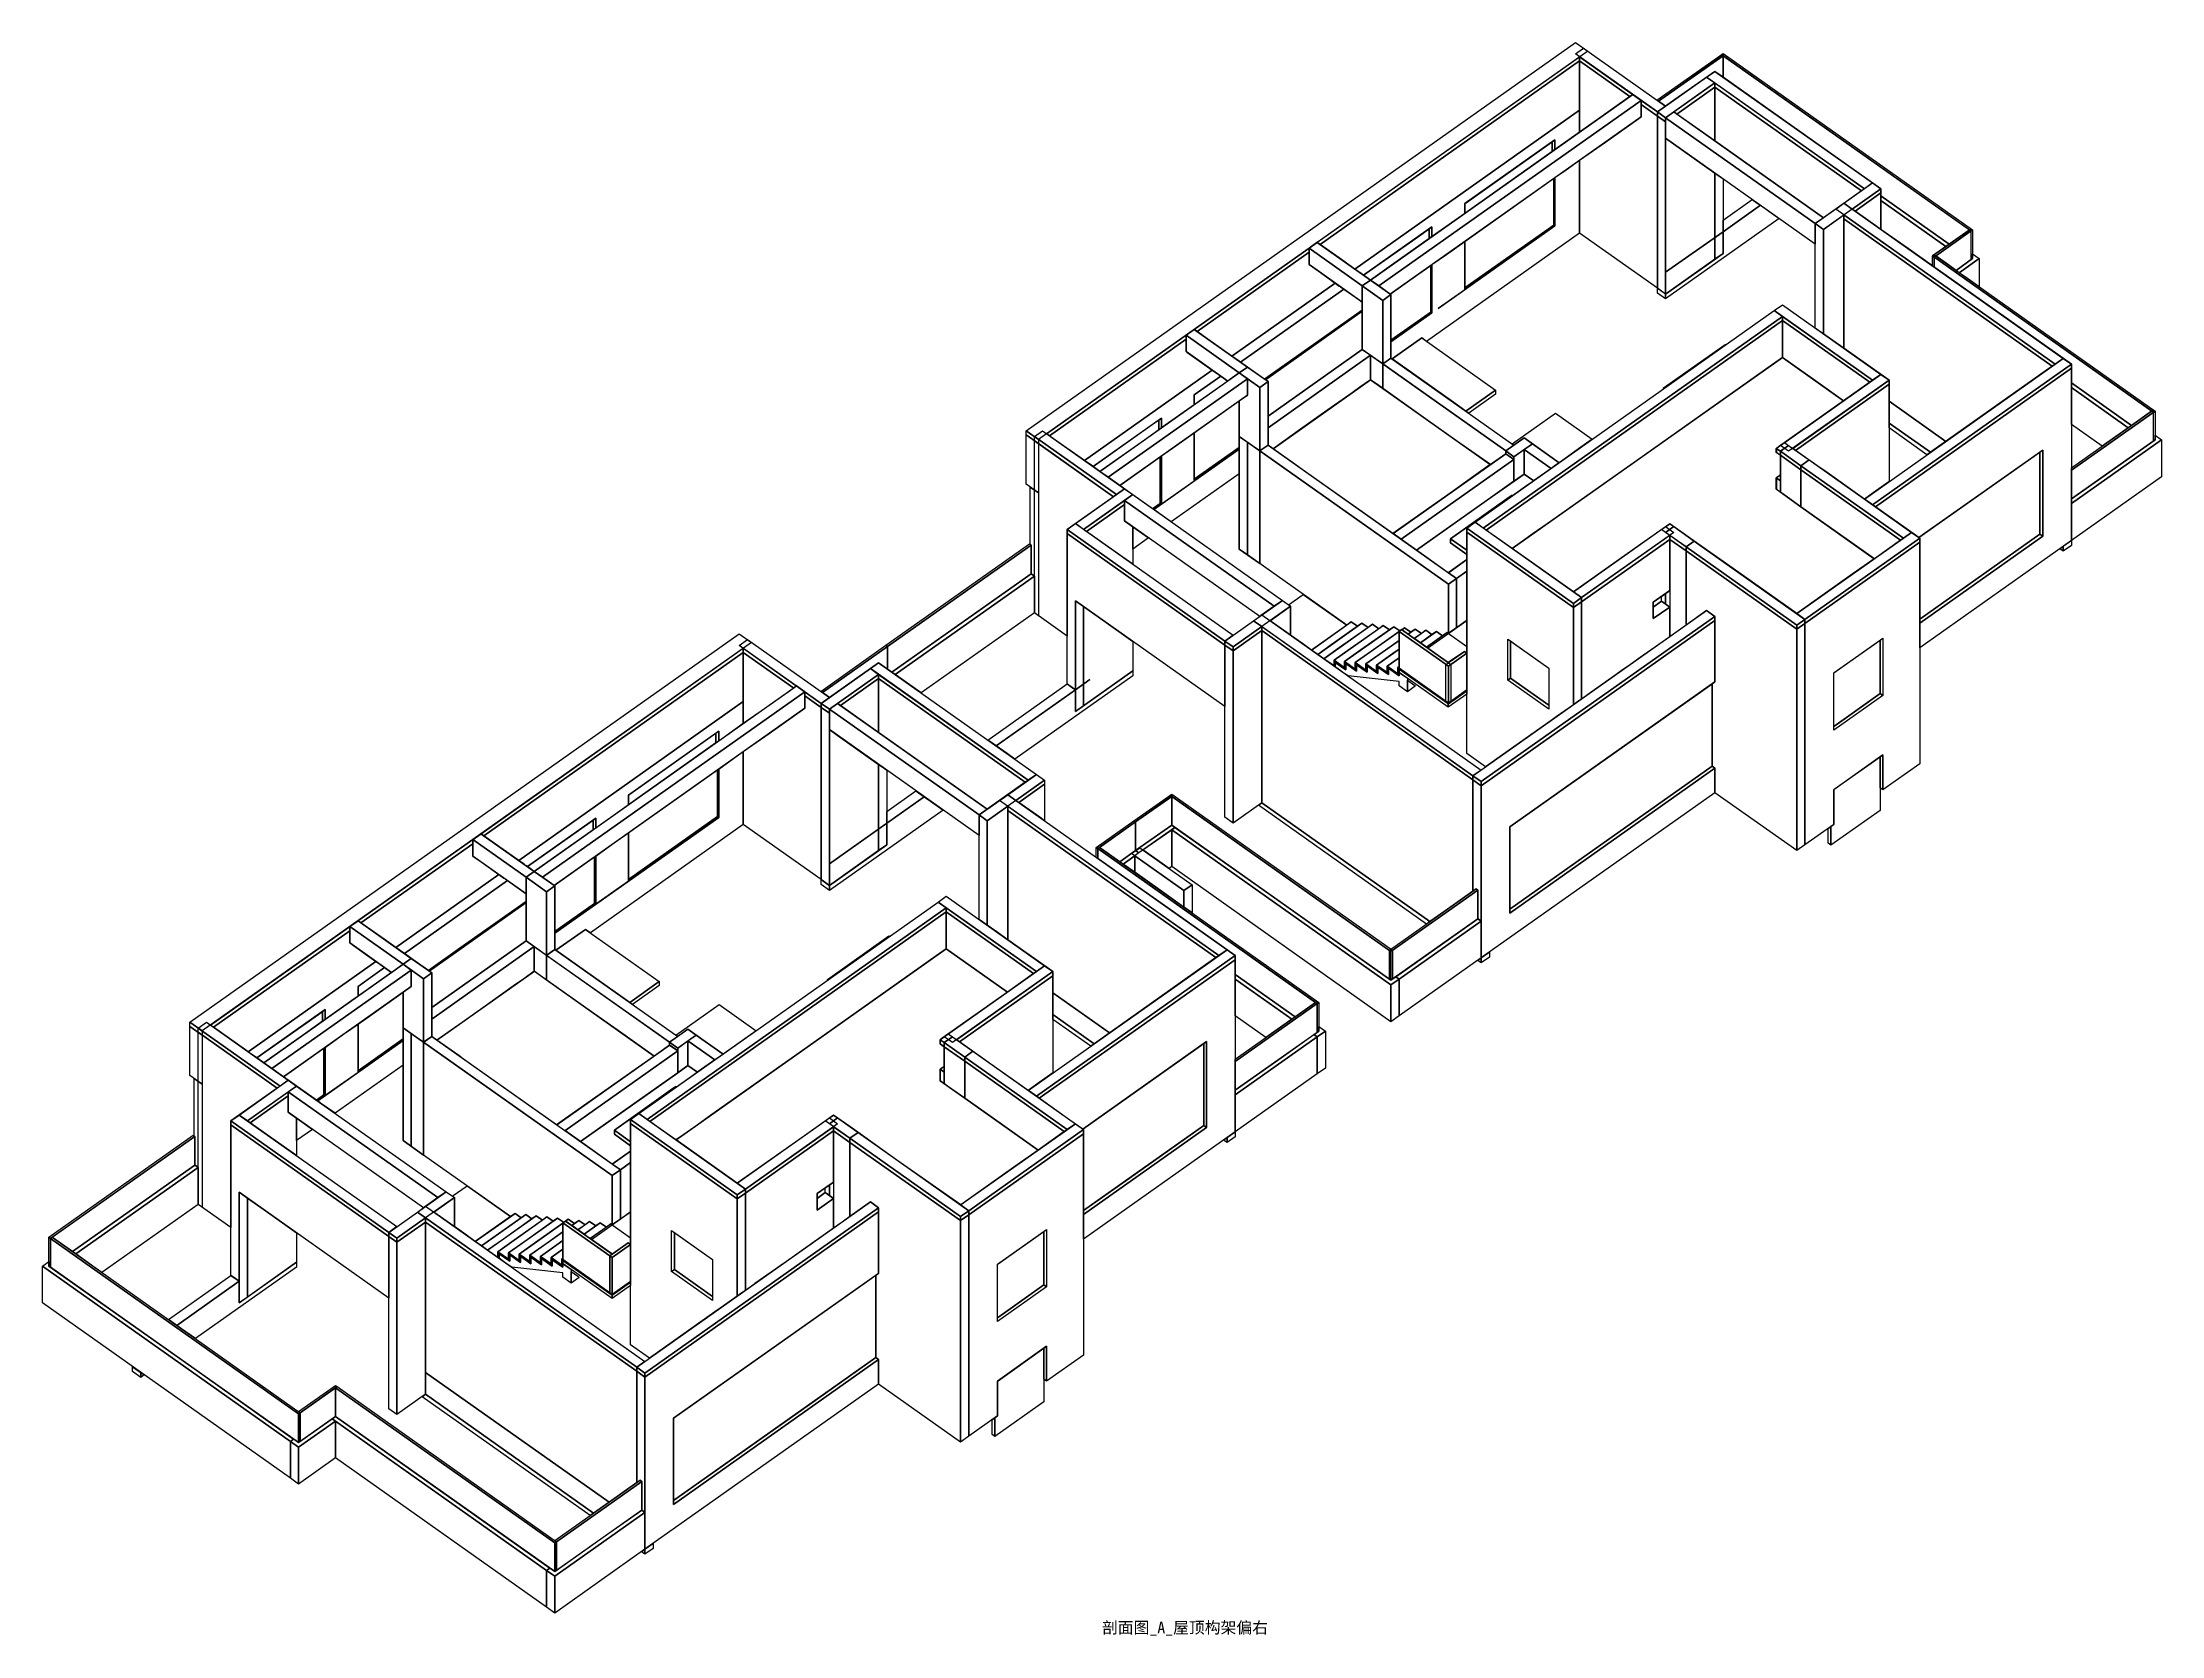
# Model space of a CAD drawing. Extents: x -28991 to 7566, y 11015 to 38494.
import ezdxf

# ---------------------------------------------------------------- set-up
doc = ezdxf.new("R2010")
doc.units = 0
doc.header["$LTSCALE"] = 1000
doc.header["$MEASUREMENT"] = 0
doc.layers.get('DEFPOINTS').update_dxf_attribs({"color": 8, "linetype": 'CONTINUOUS'})
doc.layers.add('AE-FLOR', color=151, linetype='CONTINUOUS')
doc.styles.get("Standard").update_dxf_attribs({"font": 'Stfangso_1.ttf', "width": 0.7})

msp = doc.modelspace()

# ---------------------------------------------------------------- texts
at = {"layer": 'DEFPOINTS'}
msp.add_text('剖面图_A_屋顶构架偏右', height=200, dxfattribs=at).set_placement((-10712.6676, 11053.0931))

# ---------------------------------------------------------------- linework, layer by layer
at = {"layer": 'AE-FLOR', "linetype": 'Continuous'}
for points in [[(-12020.8152, 31793.6522), (-2545.5843, 38493.6522), (-2333.4523, 38343.6522), (-11808.6832, 31643.6522)], [(-2545.5843, 38293.6522), (-2404.163, 38393.6522), (-989.9494, 37393.6522), (-1131.3708, 37293.6522)], [(-11666.5117, 31743.1216), (-11667.262, 31743.6521), (-7141.7785, 34943.6522), (-7141.7785, 34943.6522), (-7004.0659, 35041.0297), (-2474.8737, 38243.6522), (-2474.8737, 38172.9415), (-6950.3571, 35008.2968), (-6974.8494, 35025.6155), (-7000.3571, 35043.6522), (-7004.0659, 35041.0297), (-7141.7785, 34943.6522), (-7141.7785, 34872.9415), (-9071.683, 33508.2929), (-9107.4287, 33533.5689), (-9121.683, 33543.6482), (-9263.1044, 33443.6482), (-9263.1044, 33372.9376), (-11617.262, 31708.2968)], [(-6621.9154, 34776.0535), (-6950.3571, 35008.2968), (-2474.8737, 38172.9415), (-2474.8737, 37324.4134), (-6350.3571, 34584.0328)], [(-1414.2135, 37422.9416), (-1414.2135, 37493.6522), (-1467.2465, 37531.1522), (-1555.6349, 37593.6522), (-1589.4397, 37569.7486), (-1605.6348, 37558.2969), (-2474.8737, 38172.9415), (-2474.8737, 38243.6522), (-1467.2465, 37531.1522), (-1414.2135, 37493.6522), (-1414.2135, 37493.6522), (-1131.3708, 37293.6522), (-1131.3708, 37222.9415)], [(-2474.8737, 38172.9415), (-1605.6348, 37558.2969), (-2167.3235, 37161.123), (-2474.8737, 36943.6522)], [(-1123.6749, 37488.2104), (-1139.0158, 37499.0581), (0, 38304.4639), (28.2843, 38284.4639), (-1110.7315, 37479.0581)], [(-1110.7315, 37479.0581), (0, 38264.4639), (0, 37893.6522), (-141.4214, 37993.6522), (-830.6545, 37506.2907), (-989.9494, 37393.6522)], [(-28.2843, 38284.4639), (0, 38304.4639), (4306.2803, 35259.4639), (4277.996, 35239.4639)], [(2722.3611, 35844.4891), (2722.3611, 35968.6522), (1051.9343, 37149.8223), (0, 37893.6522), (0, 38264.4639), (4249.7118, 35259.4639), (4247.2095, 35257.6945), (3899.7118, 35011.9765)], [(-1131.3708, 37293.6522), (-282.8427, 37893.6522), (-141.4214, 37793.6522), (-989.9494, 37193.6522)], [(-839.673, 37287.3907), (-848.5281, 37293.6522), (-141.4214, 37793.6522), (-141.4214, 37722.9415), (-798.5281, 37258.2968)], [(-798.5281, 37258.2968), (-141.4214, 37722.9415), (-141.4214, 36793.6522)], [(-282.8427, 37893.6522), (-141.4214, 37993.6522), (2580.9398, 36068.6522), (2439.5184, 35968.6522)], [(-141.4214, 37722.9415), (-141.4214, 37793.6522), (2439.5184, 35968.6522), (2390.4202, 35933.9345), (2389.5184, 35933.2968)], [(-141.4214, 36793.6522), (-141.4214, 37722.9415), (2389.5184, 35933.2968), (1812.3115, 35525.1499), (1732.4116, 35468.6521)], [(-6263.5142, 34522.6256), (-6270.0609, 34527.2548), (-6283.8487, 34537.0042), (-6350.3571, 34584.0328), (-2474.8737, 37324.4134), (-2474.8737, 36943.6522), (-2849.1736, 36678.9822), (-2899.1378, 36643.6521), (-2899.1378, 36812.2813), (-4454.7727, 35712.2814), (-4454.7727, 35543.6522), (-4956.2169, 35189.0775), (-5020.4581, 35143.6521), (-5020.4581, 35312.2813), (-6200.3571, 34477.9668)], [(-6081.1239, 34393.6482), (-1555.6349, 37593.6522), (-1414.2135, 37493.6522), (-5939.7025, 34293.6482)], [(-5939.702, 34293.6485), (-1414.2135, 37493.6522), (-1414.2135, 37210.8095), (-5739.702, 34152.2272)], [(-2474.8737, 35203.0931), (-2474.8737, 36460.8095), (-2029.9264, 36775.4347), (-1414.2135, 37210.8095), (-1414.2135, 37422.9416), (-1131.3708, 37222.9415), (-1131.3708, 34253.0931)], [(-1131.3708, 37222.9415), (-1131.3708, 37293.6522), (-989.9494, 37193.6522), (-989.9494, 37122.9415)], [(-989.9495, 37193.6522), (-848.5281, 37293.6522), (1732.4116, 35468.6522), (1590.9902, 35368.6522)], [(-1131.3708, 34253.0931), (-1131.3708, 37222.9415), (-989.9494, 37122.9415), (-989.9494, 34153.0931)], [(-989.9494, 36840.0988), (-989.9495, 37193.6522), (1590.9902, 35368.6522), (1590.9902, 35015.0988)], [(-4454.7727, 35712.2814), (-4431.9515, 35728.4183), (-2946.5281, 36778.7713), (-2946.5281, 36610.1421), (-4255.2924, 35684.706), (-4454.7727, 35543.6522)], [(-2946.5281, 36778.7713), (-2899.1378, 36812.2813), (-2899.1378, 36643.6521), (-2946.5281, 36610.1421)], [(-989.9494, 36840.0988), (-854.3446, 36744.2117), (-141.4214, 36240.0988), (-141.4214, 34753.093), (-989.9494, 34153.0931)], [(-5727.57, 33047.6403), (-5727.57, 33327.3888), (-5020.4581, 33827.3924), (-5020.4581, 34660.8094), (-4772.2724, 34836.3032), (-4454.7727, 35060.8095), (-4454.7727, 34227.3925), (-4910.8364, 33904.9066), (-2899.1378, 35327.3924), (-2899.1378, 36160.8094), (-2706.1091, 36297.3014), (-2474.8737, 36460.8095), (-2474.8737, 35203.0931), (-5113.961, 33336.9765), (-5197.2348, 33395.86), (-5708.6309, 33034.2484)], [(-141.4214, 36240.0988), (-106.4892, 36215.3981), (0, 36140.0988), (0, 34853.093), (-141.4214, 34753.093)], [(-4454.7727, 35060.8095), (-3004.2601, 36086.4767), (-2920.7046, 36145.5594), (-2920.7046, 35342.6424), (-4454.7727, 34257.8925)], [(-2920.7046, 35342.6424), (-2920.7046, 36145.5594), (-2899.1378, 36160.8094), (-2899.1378, 35327.3924)], [(2085.965, 35718.6522), (2580.9398, 36068.6522), (2722.3611, 35968.6522), (2227.3864, 35618.6522)], [(2272.799, 35586.5406), (2227.3864, 35618.6522), (2722.3611, 35968.6522), (2722.3611, 35897.9415), (2277.3864, 35583.2968)], [(2637.485, 35328.6686), (2277.3864, 35583.2968), (2722.3611, 35897.9415), (2722.3611, 35268.6522)], [(2722.3611, 35764.4891), (2722.3611, 35844.4891), (3899.7118, 35011.9765), (3843.1432, 34971.9765)], [(0, 35227.8596), (0, 35427.8596), (503.6292, 35783.9792), (589.6818, 35723.1308), (645.0505, 35683.9792), (0, 35227.8596), (0, 35227.8596), (-989.9495, 34527.8596)], [(-989.9494, 34153.0931), (0, 34853.093), (0, 35227.8596), (645.0505, 35683.9792), (870.0182, 35524.903), (970.0505, 35454.1695), (-989.9495, 34068.2402)], [(1590.9907, 35368.6525), (2085.9654, 35718.6525), (2227.3868, 35618.6525), (1732.4121, 35268.6525)], [(1896.3759, 33351.24), (1732.4121, 33467.18), (1732.4121, 35268.6525), (2085.965, 35518.6522), (2085.965, 33217.1803)], [(1944.5436, 35618.6522), (2085.965, 35718.6522), (5868.9863, 33043.6522), (5727.5649, 32943.6522)], [(2085.965, 35447.9415), (2085.965, 35518.6522), (5727.5649, 32943.6522), (5678.2172, 32908.758), (5677.5649, 32908.2968)], [(3191.7048, 34936.7761), (2722.3611, 35268.6522), (2722.3611, 35764.4891), (3843.1432, 34971.9765), (3613.3157, 34809.4639), (3613.3157, 34638.6522)], [(-6200.3571, 34477.9668), (-5252.9513, 35147.8838), (-5067.8484, 35278.7713), (-5067.8484, 35110.1421), (-5718.689, 34649.9284), (-6081.1183, 34393.6522)], [(-5067.8484, 35278.7713), (-5020.4581, 35312.2813), (-5020.4581, 35143.6521), (-5067.8484, 35110.1421)], [(-4454.7727, 34257.8925), (-4239.1051, 34410.3925), (-2920.7046, 35342.6424), (-2899.1378, 35327.3924), (-4454.7727, 34227.3925)], [(1590.9902, 35368.6522), (1590.9907, 35368.6514), (1590.9907, 35015.0992), (1590.9902, 35015.0988)], [(1648.6226, 33526.4281), (1590.9907, 33567.18), (1590.9907, 35368.6525), (1732.4121, 35268.6525), (1732.4121, 33467.18)], [(2863.7825, 31928.093), (2863.7825, 32667.1803), (2085.965, 33217.1803), (2085.965, 35447.9415), (5677.5649, 32908.2968), (4345.0277, 31966.0507), (3577.5649, 31423.3726)], [(3613.3157, 34809.4639), (4277.996, 35279.4639), (4306.2803, 35259.4639), (3641.5999, 34789.4639)], [(3889.4003, 34654.2426), (3669.8842, 34809.4639), (3641.5999, 34789.4639), (4306.2803, 35259.4639), (4306.2803, 34764.4891), (4019.8842, 34561.9765)], [(4277.996, 35239.4639), (4306.2803, 35259.4639), (4306.2803, 34764.4891), (4277.996, 34744.4891)], [(-8886.6512, 33377.4556), (-9071.683, 33508.2929), (-7141.7785, 34872.9415), (-7141.7785, 34660.8095), (-6986.4182, 34550.9532), (-6691.7785, 34342.6114), (-8471.683, 33084.0288)], [(-7141.7785, 34943.6522), (-7000.3571, 35043.6522), (-6081.1183, 34393.6522), (-6222.5396, 34293.6522)], [(-7141.7785, 34660.8095), (-7141.7785, 34943.6522), (-6222.5396, 34293.6522), (-6222.5396, 34010.8095)], [(3613.3157, 34809.4639), (3641.5999, 34829.4639), (7452.9055, 32134.4639), (7424.6212, 32114.4639)], [(3631.8393, 34625.554), (3613.3157, 34638.6522), (3613.3157, 34809.4639), (3641.5999, 34789.4639), (3641.5999, 34618.6522)], [(6010.4076, 32619.4891), (6010.4076, 32943.6522), (3613.3157, 34638.6522), (3613.3157, 34809.4639), (7396.3369, 32134.4639), (7393.4769, 32132.4415), (7046.3369, 31886.9765)], [(4019.8842, 34561.9765), (4306.2803, 34764.4891), (4306.2803, 34844.4891), (4419.4174, 34764.4891), (4076.4527, 34521.9765)], [(4218.5133, 34421.5245), (4076.4527, 34521.9765), (4419.4174, 34764.4891), (4419.4174, 34279.4639)], [(-6222.5448, 34293.6486), (-6081.1234, 34393.6486), (-5727.57, 34143.6486), (-5868.9914, 34043.6486)], [(-5727.57, 34143.6486), (-5739.702, 34152.2272), (-5262.3078, 34489.7959), (-5042.0249, 34645.5594), (-5042.0249, 33842.6424), (-5727.57, 33357.8888)], [(-5042.0249, 33842.6424), (-5042.0249, 34645.5594), (-5020.4581, 34660.8094), (-5020.4581, 33827.3924)], [(-8338.9784, 32990.1925), (-8348.9824, 32997.2664), (-8370.0516, 33012.1645), (-8471.683, 33084.0288), (-6691.7785, 34342.6114), (-6619.6171, 34291.5856), (-6604.6574, 34281.0075), (-6597.5542, 34275.9848), (-6541.7785, 34236.5454), (-8321.683, 32977.9628)], [(-8202.4437, 32893.6486), (-8321.683, 32977.9628), (-6541.7785, 34236.5454), (-6279.0701, 34050.7825), (-6222.5448, 34010.8131), (-6222.5448, 33875.3816), (-6873.9024, 33414.8022), (-7906.6843, 32684.5151)], [(-5996.4342, 33037.756), (-6222.5396, 33197.6367), (-6222.5448, 33197.6331), (-6222.5448, 34293.6486), (-5868.9914, 34043.6486), (-5868.9914, 32947.6403)], [(-5868.9914, 34043.6486), (-5727.57, 34143.6486), (-5727.57, 33047.6331), (-5778.5475, 33011.5865), (-5868.9862, 32947.6367), (-5868.9862, 32523.3726), (-5868.9914, 32523.369)], [(-1131.3708, 34168.2402), (-1131.3708, 34253.0931), (-1016.058, 34171.5546), (-989.9495, 34153.0931), (-989.9495, 34068.2402)], [(-7902.5895, 32681.6196), (-7906.6843, 32684.5151), (-6222.5448, 33875.3816), (-6222.5448, 33856.3816), (-7893.2493, 32675.0151)], [(-7848.8903, 32643.6486), (-7893.2493, 32675.0151), (-6222.5448, 33856.3816), (-6222.5448, 33197.6331), (-7848.8903, 32047.6331)], [(-5727.57, 33357.8888), (-5042.0249, 33842.6424), (-5020.4581, 33827.3924), (-5727.57, 33327.3888)], [(-4277.9959, 30217.1804), (883.8835, 33867.1803), (1025.3048, 33767.1803), (-4136.5745, 30117.1804)], [(-4136.5745, 30117.1804), (1025.3048, 33767.1803), (1025.3048, 33696.4696), (-4086.5745, 30081.8251)], [(-3965.8638, 29996.4697), (-4032.1847, 30043.3657), (-4052.0827, 30057.4357), (-4073.5625, 30072.6242), (-4076.31, 30074.5669), (-4086.5745, 30081.8251), (1025.3048, 33696.4696), (1025.3048, 33060.0735), (851.7423, 32937.3463), (-1494.5665, 31278.2554), (-1957.4001, 30950.9827), (-3034.2456, 30189.5379), (-3272.8941, 30020.7879), (-3500.1785, 29860.0736), (-3636.5745, 29763.627)], [(883.8835, 33867.1803), (1025.3048, 33967.1803), (2722.3611, 32767.1803), (2580.9398, 32667.1803)], [(1025.3048, 33696.4696), (1025.3048, 33767.1803), (2580.9398, 32667.1803), (2532.3707, 32632.8368), (2530.9398, 32631.825)], [(1553.7741, 32686.3893), (1218.8288, 32923.2314), (1025.3048, 33060.0735), (1025.3048, 33696.4696), (2530.9398, 32631.825), (2080.9398, 32313.6269)], [(-11604.3211, 31699.1462), (-11617.262, 31708.2968), (-9263.1044, 33372.9376), (-9263.1044, 33160.8055), (-9251.154, 33152.3553), (-8813.1044, 32842.6075), (-11017.262, 31284.0327)], [(-9263.1044, 33443.6482), (-9121.683, 33543.6482), (-8202.4442, 32893.6482), (-8343.8656, 32793.6482)], [(-9263.1044, 33160.8055), (-9263.1044, 33443.6482), (-8343.8656, 32793.6482), (-8508.127, 32677.4979), (-8543.8656, 32652.2269)], [(-4685, 32311.025), (-5710, 33034.2484), (-5195, 33395.86), (-3925, 32495.86), (-4435, 32134.2484)], [(-4685, 32311.025), (-5710, 33034.2484), (-5195, 33395.86), (-3925, 32495.86), (-4435, 32134.2484)], [(-4685, 32311.025), (-5710, 33034.2484), (-5195, 33395.86), (-3925, 32495.86), (-4435, 32134.2484)], [(-4685, 32311.025), (-5710, 33034.2484), (-5195, 33395.86), (-3925, 32495.86), (-4435, 32134.2484)], [(-4685, 32311.025), (-5710, 33034.2484), (-5195, 33395.86), (-3925, 32495.86), (-4435, 32134.2484)], [(-1025, 32533.2968), (35, 33283.2968), (45, 33275.2386), (-995, 32538.669), (-1015, 32525.2386)], [(-1025, 32533.2968), (35, 33283.2968), (45, 33275.2386), (-995, 32538.669), (-1015, 32525.2386)], [(-1025, 32533.2968), (35, 33283.2968), (45, 33275.2386), (-995, 32538.669), (-1015, 32525.2386)], [(-1025, 32533.2968), (35, 33283.2968), (45, 33275.2386), (-995, 32538.669), (-1015, 32525.2386)], [(-1025, 32533.2968), (35, 33283.2968), (45, 33275.2386), (-995, 32538.669), (-1015, 32525.2386)], [(-7848.8903, 32047.6331), (-6222.5448, 33197.6331), (-6222.5444, 33197.6328), (-6081.1234, 33097.6331), (-7848.8903, 31847.6331)], [(-7848.8903, 31547.6403), (-7848.8903, 31847.6331), (-6081.1234, 33097.6331), (-6081.1234, 32673.369), (-6262.9522, 32544.7966), (-6399.3163, 32448.3726), (-6929.6464, 32073.3726), (-7327.394, 31792.1226), (-7761.0172, 31485.5047)], [(-4596.194, 31623.3726), (-5091.1688, 31973.3726), (-5939.6969, 32573.3726), (-6081.1183, 32673.3726), (-6081.1183, 33097.6367), (-3747.6659, 31447.6367), (-3747.6667, 31398.1386), (-3973.5584, 31238.409), (-4012.6659, 31210.7559)], [(-5868.9862, 32947.6367), (-5848.7832, 32961.9224), (-5727.57, 33047.6331), (-5727.57, 33047.6403), (-3606.2445, 31547.6367), (-3747.6659, 31447.6367)], [(175, 29417.0825), (-420, 29838.627), (-640, 29995.7618), (-920, 30192.1803), (-1420, 29836.7814), (-2580, 29017.1804), (-3635, 29763.627), (1025, 33060.0735), (2080, 32313.6269), (955, 31516.2862), (920, 31492.1803), (920, 31421.4697), (950, 31401.1592), (990, 31371.4697), (990, 31033.0635), (930, 30989.8132), (920, 30983.0634), (920, 30785.0735), (1345, 30485.0736), (2610, 29588.627), (2190, 29292.0983), (1275, 28642.1803)], [(175, 29417.0825), (-420, 29838.627), (-640, 29995.7618), (-920, 30192.1803), (-1420, 29836.7814), (-2580, 29017.1804), (-3635, 29763.627), (1025, 33060.0735), (2080, 32313.6269), (955, 31516.2862), (920, 31492.1803), (920, 31421.4697), (950, 31401.1592), (990, 31371.4697), (990, 31033.0635), (930, 30989.8132), (920, 30983.0634), (920, 30785.0735), (1345, 30485.0736), (2610, 29588.627), (2190, 29292.0983), (1275, 28642.1803)], [(175, 29417.0825), (-420, 29838.627), (-640, 29995.7618), (-920, 30192.1803), (-1420, 29836.7814), (-2580, 29017.1804), (-3635, 29763.627), (1025, 33060.0735), (2080, 32313.6269), (955, 31516.2862), (920, 31492.1803), (920, 31421.4697), (950, 31401.1592), (990, 31371.4697), (990, 31033.0635), (930, 30989.8132), (920, 30983.0634), (920, 30785.0735), (1345, 30485.0736), (2610, 29588.627), (2190, 29292.0983), (1275, 28642.1803)], [(175, 29417.0825), (-420, 29838.627), (-640, 29995.7618), (-920, 30192.1803), (-1420, 29836.7814), (-2580, 29017.1804), (-3635, 29763.627), (1025, 33060.0735), (2080, 32313.6269), (955, 31516.2862), (920, 31492.1803), (920, 31421.4697), (950, 31401.1592), (990, 31371.4697), (990, 31033.0635), (930, 30989.8132), (920, 30983.0634), (920, 30785.0735), (1345, 30485.0736), (2610, 29588.627), (2190, 29292.0983), (1275, 28642.1803)], [(175, 29417.0825), (-420, 29838.627), (-640, 29995.7618), (-920, 30192.1803), (-1420, 29836.7814), (-2580, 29017.1804), (-3635, 29763.627), (1025, 33060.0735), (2080, 32313.6269), (955, 31516.2862), (920, 31492.1803), (920, 31421.4697), (950, 31401.1592), (990, 31371.4697), (990, 31033.0635), (930, 30989.8132), (920, 30983.0634), (920, 30785.0735), (1345, 30485.0736), (2610, 29588.627), (2190, 29292.0983), (1275, 28642.1803)], [(2558.8464, 30532.8027), (2438.4777, 30617.9163), (5868.9863, 33043.6522), (6010.4076, 32943.6522), (2579.8991, 30517.9163)], [(2621.9344, 30488.1928), (2579.8991, 30517.9163), (6010.4076, 32943.6522), (6010.4076, 32872.9415), (2629.8991, 30482.5609)], [(-10873.4831, 31182.3657), (-11017.262, 31284.0327), (-8813.1044, 32842.6075), (-8705.82, 32766.7459), (-8683.5789, 32751.0191), (-8673.0184, 32743.5517), (-8663.1044, 32736.5415), (-9121.6774, 32412.2814), (-9121.6774, 32243.6522), (-9623.1217, 31889.0775), (-9687.363, 31843.6521), (-9687.363, 32012.2813), (-10867.262, 31177.9667)], [(-10748.023, 31093.6522), (-8343.8656, 32793.6482), (-8202.4442, 32693.6482), (-10606.6017, 30993.6522)], [(-10606.6017, 30993.6522), (-8202.4442, 32693.6482), (-8202.4442, 32410.8055), (-10406.6018, 30852.2308)], [(-9121.6774, 32412.2814), (-8663.1044, 32736.5415), (-8543.8656, 32652.2269), (-9121.6774, 32243.6522)], [(-8343.8651, 32793.6486), (-8202.4437, 32893.6486), (-7848.8903, 32643.6486), (-7990.3117, 32543.6486)], [(-8343.8651, 29753.0894), (-8343.8651, 32310.8058), (-8202.4442, 32410.8055), (-8202.4442, 32693.6482), (-8343.8651, 32793.6486), (-7990.3117, 32543.6486), (-7990.3117, 31447.6403), (-8117.7545, 31537.756), (-8343.86, 31697.6367), (-8343.86, 29753.0931), (-7990.3117, 29503.0967), (-7990.3117, 29503.0894)], [(-7990.3117, 32543.6486), (-7848.8903, 32643.6486), (-7848.8903, 31547.6331), (-7899.8678, 31511.5865), (-7990.3066, 31447.6367), (-7990.3066, 29503.2037), (-7990.3117, 29503.0894)], [(-7300, 31158.6127), (-7385, 31220.3396), (-7760, 31485.5047), (-6080, 32673.369), (-5870, 32523.369), (-5870, 32523.3726), (-4015, 31210.7559), (-4340, 30980.8493), (-4650, 30759.9008), (-5695, 30022.888)], [(-7300, 31158.6127), (-7385, 31220.3396), (-7760, 31485.5047), (-6080, 32673.369), (-5870, 32523.369), (-5870, 32523.3726), (-4015, 31210.7559), (-4340, 30980.8493), (-4650, 30759.9008), (-5695, 30022.888)], [(-7300, 31158.6127), (-7385, 31220.3396), (-7760, 31485.5047), (-6080, 32673.369), (-5870, 32523.369), (-5870, 32523.3726), (-4015, 31210.7559), (-4340, 30980.8493), (-4650, 30759.9008), (-5695, 30022.888)], [(-7300, 31158.6127), (-7385, 31220.3396), (-7760, 31485.5047), (-6080, 32673.369), (-5870, 32523.369), (-5870, 32523.3726), (-4015, 31210.7559), (-4340, 30980.8493), (-4650, 30759.9008), (-5695, 30022.888)], [(-7300, 31158.6127), (-7385, 31220.3396), (-7760, 31485.5047), (-6080, 32673.369), (-5870, 32523.369), (-5870, 32523.3726), (-4015, 31210.7559), (-4340, 30980.8493), (-4650, 30759.9008), (-5695, 30022.888)], [(989.9496, 31542.1803), (2722.3611, 32767.1803), (2863.7825, 32667.1803), (1131.3709, 31442.1803)], [(1248.6954, 31459.2194), (1202.0816, 31492.1803), (2863.7825, 32667.1803), (2863.7825, 32596.4696), (1252.0816, 31456.825)], [(1754.7684, 31101.3718), (1692.5909, 31145.3379), (1252.0816, 31456.825), (2863.7825, 32596.4696), (2863.7825, 30918.6522), (2588.7304, 30724.161), (2438.4777, 30617.9163)], [(3394.1126, 28477.3925), (5515.433, 29977.3925), (5515.433, 31462.2814), (3379.8991, 29952.2309), (3160.2572, 30107.5411), (2629.8991, 30482.5609), (6010.4076, 32872.9415), (6010.4076, 29903.093), (3394.1126, 28053.0931)], [(6010.4076, 32539.4891), (6010.4076, 32619.4891), (7046.3369, 31886.9765), (6989.7684, 31846.9765)], [(6010.4076, 31903.093), (6010.4076, 32539.4891), (6989.7684, 31846.9765), (6618.8004, 31584.6625), (6539.7684, 31528.7784)], [(-9121.6774, 31760.8095), (-8343.8651, 32310.8058), (-8343.8651, 31507.8888), (-9121.6774, 30957.8925)], [(-4400, 32107.907), (-4435, 32134.2484), (-3925, 32495.86), (-3925, 32425.1493), (-4385, 32098.893)], [(-4400, 32107.907), (-4435, 32134.2484), (-3925, 32495.86), (-3925, 32425.1493), (-4385, 32098.893)], [(-4400, 32107.907), (-4435, 32134.2484), (-3925, 32495.86), (-3925, 32425.1493), (-4385, 32098.893)], [(-4400, 32107.907), (-4435, 32134.2484), (-3925, 32495.86), (-3925, 32425.1493), (-4385, 32098.893)], [(-4400, 32107.907), (-4435, 32134.2484), (-3925, 32495.86), (-3925, 32425.1493), (-4385, 32098.893)], [(-1025, 32533.2968), (-1015, 32525.2386), (-1025, 32517.1803)], [(-1025, 32533.2968), (-1015, 32525.2386), (-1025, 32517.1803)], [(-1025, 32533.2968), (-1015, 32525.2386), (-1025, 32517.1803)], [(-1025, 32533.2968), (-1015, 32525.2386), (-1025, 32517.1803)], [(-1025, 32533.2968), (-1015, 32525.2386), (-1025, 32517.1803)], [(2863.7825, 32302.8594), (2863.7825, 32302.8596), (3842.5649, 31610.7559), (3842.5647, 31610.7558)], [(-10867.262, 31177.9667), (-9804.9296, 31929.1491), (-9734.7391, 31978.7813), (-9734.7391, 31810.1521), (-9981.5887, 31635.6031), (-10748.023, 31093.6522)], [(-9734.7391, 31978.7813), (-9687.363, 32012.2813), (-9687.363, 31843.6521), (-9734.7391, 31810.1521)], [(-3189.6003, 31503.0248), (-3429.4678, 31672.6367), (-3606.2445, 31547.6367), (-3638.387, 31570.3649), (-2892.0667, 32098.093), (-2255.0253, 31647.6367), (-2450.1775, 31509.6432), (-2824.5688, 31244.9085)], [(2863.7825, 31843.24), (2863.7825, 31928.093), (3577.5649, 31423.3726), (3517.5648, 31380.9461)], [(6010.4076, 31154.4639), (7424.6212, 32154.4639), (7452.9055, 32134.4639), (6010.4076, 31114.4639)], [(6010.4076, 31114.4639), (7452.9055, 32134.4639), (7452.9055, 31639.4891), (6010.4076, 30619.4891)], [(7424.6212, 32114.4639), (7452.9055, 32134.4639), (7452.9055, 31639.4891), (7424.6212, 31619.4891)], [(-12020.8152, 31722.9415), (-12020.8152, 31793.6522), (-11808.6832, 31643.6522), (-11808.6832, 31572.9415)], [(-12020.8152, 30874.4134), (-12020.8152, 31722.9415), (-11808.6832, 31572.9415), (-11808.6832, 30724.4134)], [(-11879.394, 31693.6521), (-11737.9726, 31793.6521), (-10323.7591, 30793.6521), (-10465.1804, 30693.6521)], [(-11808.6832, 31572.9413), (-11879.394, 31622.9416), (-11879.394, 31693.6521), (-10465.1804, 30693.6521), (-10513.473, 30659.5041), (-10515.1804, 30658.2968)], [(-11879.394, 28653.093), (-11879.394, 31622.9414), (-10515.1804, 30658.2968), (-11313.7085, 30093.6522), (-11313.7085, 28253.0929)], [(-9591.9107, 30276.1573), (-9817.2869, 30435.5223), (-8343.8651, 31477.3888), (-8343.8651, 31053.0894), (-9517.2619, 30223.3726)], [(-9687.363, 31360.8094), (-9439.1772, 31536.3032), (-9121.6774, 31760.8095), (-9121.6774, 30927.3925), (-9687.363, 30527.3924)], [(-9121.6774, 30957.8925), (-8517.8082, 31384.8925), (-8343.8651, 31507.8888), (-8343.8651, 31477.3888), (-9121.6774, 30927.3925)], [(-8343.86, 29753.0931), (-8343.86, 31697.6367), (-8202.4386, 31597.6367), (-8202.4386, 29653.0931)], [(-4942.6764, 28334.507), (-5020.1764, 28279.7062), (-5126.5242, 28354.9054), (-5204.0242, 28300.1046), (-5310.3719, 28375.3039), (-5387.8719, 28320.5031), (-5494.2197, 28395.7023), (-5540.3214, 28363.1035), (-5543.7172, 28365.5046), (-5575.1154, 28343.3027), (-5678.0675, 28416.1008), (-5755.5675, 28361.3), (-5861.9152, 28436.4992), (-5939.4152, 28381.6984), (-6045.763, 28456.8977), (-6123.263, 28402.0969), (-6229.6107, 28477.2961), (-6307.1107, 28422.4953), (-6413.4585, 28497.6946), (-6490.9584, 28442.8938), (-8202.4386, 29653.0931), (-8202.4386, 31597.6367), (-4737.6154, 29147.6367), (-4737.6154, 28299.1086), (-4758.8286, 28314.1085), (-4836.3286, 28259.3077)], [(-7990.3066, 31447.6367), (-7981.6481, 31453.7591), (-7848.8903, 31547.6331), (-7848.8903, 31547.6403), (-4596.194, 29247.6367), (-4737.6154, 29147.6367)], [(-3747.6659, 31447.6367), (-3429.4678, 31672.6367), (-3288.0465, 31572.6367), (-3606.2445, 31347.6367)], [(-3606.2453, 30923.3732), (-3606.2453, 31298.1386), (-3744.066, 31395.5926), (-3747.6659, 31398.1381), (-3747.6659, 31447.6367), (-3606.2445, 31347.6367), (-3606.2445, 30923.3726)], [(-3606.2445, 31347.6367), (-3429.4678, 31472.6367), (-3429.4678, 31048.3727), (-3536.8195, 30972.4636), (-3606.2445, 30923.3726)], [(-3429.4678, 31472.6367), (-3288.0465, 31572.6367), (-2824.5688, 31244.9085), (-2888.7439, 31199.5299), (-2965.9902, 31144.9085)], [(-3429.4678, 31048.3727), (-3429.4678, 31472.6367), (-2965.9902, 31144.9085), (-3252.5985, 30942.2458), (-3265.9902, 30932.7765)], [(919.2389, 31492.1803), (1060.6602, 31592.1803), (1131.3709, 31542.1803), (989.9496, 31442.1803)], [(919.2389, 31421.4697), (919.2389, 31492.1803), (989.9496, 31442.1803), (989.9496, 31371.4697)], [(989.9496, 31442.1803), (1131.3709, 31542.1803), (1484.9243, 31292.1803), (1343.503, 31192.1803)], [(989.9496, 31371.4697), (989.9496, 31442.1803), (1343.503, 31192.1803), (1343.503, 31121.4697)], [(5468.0568, 30010.8925), (5468.0568, 31428.7814), (5515.433, 31462.2814), (5515.433, 29977.3925)], [(6010.4076, 30619.4891), (6576.0931, 31019.4891), (7452.9055, 31639.4891), (7452.9055, 31719.4891), (7566.0426, 31639.4891), (6010.4076, 30539.4891)], [(6010.4076, 30539.4891), (7566.0426, 31639.4891), (7566.0426, 31003.093), (6010.4076, 29903.093)], [(-10235.6684, 30731.3626), (-10406.6018, 30852.2308), (-9792.4853, 31286.4767), (-9708.9297, 31345.5594), (-9708.9297, 30542.6424), (-9838.8536, 30450.7723)], [(-9708.9297, 30542.6424), (-9708.9297, 31345.5594), (-9687.363, 31360.8094), (-9687.363, 30527.3924)], [(-5690.0648, 30021.1202), (-5692.5648, 30022.888), (-3747.6667, 31398.1386), (-3606.2453, 31298.1386), (-5551.1435, 29922.888)], [(-5544.2699, 29918.0276), (-5551.1435, 29922.888), (-3606.2453, 31298.1386), (-3606.2453, 30923.3721), (-3971.765, 30664.9106), (-5286.1435, 29735.5047)], [(1048.8751, 30693.4069), (989.9496, 30735.0736), (989.9496, 31371.4697), (1343.503, 31121.4697), (1343.503, 30485.0736)], [(1343.503, 31192.1803), (1484.9243, 31292.1803), (3252.6913, 30042.1803), (3111.2699, 29942.1803)], [(1343.503, 31121.4697), (1343.503, 31192.1803), (3111.2699, 29942.1803), (3062.6452, 29907.7975), (3061.2699, 29906.825)], [(1638.1308, 30276.7402), (1343.503, 30485.0736), (1343.503, 31121.4697), (3061.2699, 29906.825), (2611.2699, 29588.627)], [(3394.1126, 29942.1803), (3379.8991, 29952.2309), (5468.0568, 31428.7814), (5468.0568, 30010.8925), (5467.9726, 30010.833), (3394.1126, 28544.3925)], [(-11879.3939, 28653.0931), (-11879.3939, 29289.4892), (-11935.9626, 29329.4893), (-11935.9626, 29824.4638), (-11950.1045, 29834.4636), (-11950.1045, 30824.4134), (-11808.6832, 30724.4134), (-11808.6832, 28603.0931)], [(-11172.2871, 30193.6522), (-10323.7591, 30793.6521), (-10182.3377, 30693.6521), (-11030.8658, 30093.6522)], [(-5285, 29735.5047), (-3980, 30659.0109), (-3605, 30923.372), (-3605, 30923.3726), (-3430, 31048.3727), (-3265, 30932.7765), (-3410, 30831.859), (-3630, 30675.2386), (-3640, 30683.2969), (-3730, 30621.2583), (-4700, 29933.2969), (-4700, 29862.5862), (-4420, 29662.5862), (-4420, 29572.6367), (-4740, 29347.6367)], [(-5285, 29735.5047), (-3980, 30659.0109), (-3605, 30923.372), (-3605, 30923.3726), (-3430, 31048.3727), (-3265, 30932.7765), (-3410, 30831.859), (-3630, 30675.2386), (-3640, 30683.2969), (-3730, 30621.2583), (-4700, 29933.2969), (-4700, 29862.5862), (-4420, 29662.5862), (-4420, 29572.6367), (-4740, 29347.6367)], [(-5285, 29735.5047), (-3980, 30659.0109), (-3605, 30923.372), (-3605, 30923.3726), (-3430, 31048.3727), (-3265, 30932.7765), (-3410, 30831.859), (-3630, 30675.2386), (-3640, 30683.2969), (-3730, 30621.2583), (-4700, 29933.2969), (-4700, 29862.5862), (-4420, 29662.5862), (-4420, 29572.6367), (-4740, 29347.6367)], [(-5285, 29735.5047), (-3980, 30659.0109), (-3605, 30923.372), (-3605, 30923.3726), (-3430, 31048.3727), (-3265, 30932.7765), (-3410, 30831.859), (-3630, 30675.2386), (-3640, 30683.2969), (-3730, 30621.2583), (-4700, 29933.2969), (-4700, 29862.5862), (-4420, 29662.5862), (-4420, 29572.6367), (-4740, 29347.6367)], [(-5285, 29735.5047), (-3980, 30659.0109), (-3605, 30923.372), (-3605, 30923.3726), (-3430, 31048.3727), (-3265, 30932.7765), (-3410, 30831.859), (-3630, 30675.2386), (-3640, 30683.2969), (-3730, 30621.2583), (-4700, 29933.2969), (-4700, 29862.5862), (-4420, 29662.5862), (-4420, 29572.6367), (-4740, 29347.6367)], [(919.2387, 30983.0634), (989.9496, 31033.0635), (989.9496, 30933.0635)], [(961.6652, 30755.0736), (919.2387, 30785.0737), (919.2387, 30983.0634), (989.9496, 30933.0633), (989.9496, 30735.0736)], [(-10983.6481, 30060.2642), (-11030.8658, 30093.6522), (-10323.759, 30593.6522), (-10323.759, 30522.9415), (-10980.8658, 30058.2968)], [(-10412.1383, 29656.1458), (-10980.8658, 30058.2968), (-10323.759, 30522.9415), (-10323.759, 30240.0988), (-10280.592, 30209.5751), (-10182.3377, 30140.0989), (-10182.3377, 29493.6522)], [(-10323.759, 30593.6522), (-10182.3376, 30693.6522), (-7601.3979, 28868.6522), (-7742.8193, 28768.6522)], [(-10323.759, 30240.0988), (-10323.759, 30593.6522), (-7742.8193, 28768.6522), (-7970.7418, 28607.4866), (-7992.8192, 28591.8755)], [(-9838.8536, 30450.7723), (-9708.9297, 30542.6424), (-9687.363, 30527.3924), (-9817.2869, 30435.5223)], [(-4700, 29933.2969), (-3640, 30683.2969), (-3630, 30675.2386), (-3650, 30661.8082), (-4420, 30117.1804), (-4420, 29733.2969)], [(-4700, 29933.2969), (-3640, 30683.2969), (-3630, 30675.2386), (-3650, 30661.8082), (-4420, 30117.1804), (-4420, 29733.2969)], [(-4700, 29933.2969), (-3640, 30683.2969), (-3630, 30675.2386), (-3650, 30661.8082), (-4420, 30117.1804), (-4420, 29733.2969)], [(-4700, 29933.2969), (-3640, 30683.2969), (-3630, 30675.2386), (-3650, 30661.8082), (-4420, 30117.1804), (-4420, 29733.2969)], [(-4700, 29933.2969), (-3640, 30683.2969), (-3630, 30675.2386), (-3650, 30661.8082), (-4420, 30117.1804), (-4420, 29733.2969)], [(-11313.7085, 30093.6522), (-11172.2871, 30193.6522), (-8449.926, 28268.6522), (-8591.3474, 28168.6522)], [(-11313.7085, 30022.9415), (-11313.7085, 30093.6522), (-8591.3474, 28168.6522), (-8591.3474, 28097.9415)], [(-11172.2871, 28862.2813), (-11172.2871, 27327.8596), (-11285.948, 27408.23), (-11313.7085, 27427.8596), (-11313.7085, 30022.9415), (-8591.3474, 28097.9415), (-8591.3474, 27037.2813)], [(-10182.3377, 30140.0989), (-9970.5805, 29990.3639), (-9908.6832, 29946.5959), (-10182.3377, 29753.093)], [(-4419.4172, 30117.1804), (-4277.9959, 30217.1804), (-2439.5183, 28917.1804), (-2580.9396, 28817.1804)], [(-4419.4172, 30046.4697), (-4419.4172, 30117.1804), (-2580.9396, 28817.1804), (-2580.9396, 28746.4697)], [(-4419.4172, 26228.0931), (-4419.4172, 30046.4697), (-2580.9396, 28746.4697), (-2580.9396, 27068.6523), (-2876.2891, 26859.8086), (-2964.4861, 26797.4439), (-4094.5435, 25998.3727)], [(-2580.9396, 29017.1804), (-989.9494, 30142.1803), (-848.5281, 30042.1803), (-2439.5183, 28917.1804)], [(-2439.5183, 28917.1804), (-919.2387, 29992.1803), (-919.2387, 29921.4697), (-2439.5183, 28846.4697)], [(-1060.6601, 30092.1803), (-919.2387, 30192.1803), (-848.5281, 30142.1803), (-989.9494, 30042.1803)], [(-989.9494, 30042.1803), (-848.5281, 30142.1803), (-494.9747, 29892.1803), (-636.396, 29792.1803)], [(-919.2387, 29921.4697), (-919.2387, 29992.1803), (-636.396, 29792.1803), (-636.396, 29721.4697)], [(1272.7923, 28642.1803), (3252.6913, 30042.1803), (3394.1126, 29942.1803), (1414.2136, 28542.1803)], [(3394.1126, 28544.3925), (5468.0568, 30010.8925), (5515.433, 29977.3925), (3394.1126, 28477.3925)], [(-14439.1205, 28094.4639), (-11964.2469, 29844.4638), (-11935.9626, 29824.4638), (-14410.8362, 28074.4639)], [(-14346.3074, 27638.0236), (-14410.8362, 27683.6524), (-14410.8362, 28074.4639), (-11935.9626, 29824.4638), (-11935.9626, 29329.489), (-14337.1817, 27631.5707)], [(-4700, 29862.5862), (-4700, 29933.2969), (-4420, 29733.2969), (-4420, 29662.5862)], [(-4700, 29862.5862), (-4700, 29933.2969), (-4420, 29733.2969), (-4420, 29662.5862)], [(-4700, 29862.5862), (-4700, 29933.2969), (-4420, 29733.2969), (-4420, 29662.5862)], [(-4700, 29862.5862), (-4700, 29933.2969), (-4420, 29733.2969), (-4420, 29662.5862)], [(-4700, 29862.5862), (-4700, 29933.2969), (-4420, 29733.2969), (-4420, 29662.5862)], [(-2439.5183, 28846.4697), (-919.2387, 29921.4697), (-919.2387, 29037.5862), (-1202.0815, 28837.5862), (-1202.0815, 28554.7788), (-919.2387, 28754.7788), (-919.2387, 28243.6522), (-1430.3471, 27882.244), (-1594.6319, 27766.0771), (-1731.4437, 27669.3366), (-1841.6393, 27591.4165), (-1921.231, 27535.1367), (-2274.487, 27285.347), (-2295.7033, 27270.3448), (-2439.5183, 27168.6523)], [(-919.2387, 28754.7788), (-989.9494, 28804.7788), (-989.9494, 28987.5862), (-919.2387, 29037.5862), (-919.2387, 29921.4697), (-636.396, 29721.4697), (-636.396, 28443.6522), (-772.5399, 28347.3839), (-919.2387, 28243.6522)], [(-636.396, 29792.1803), (-494.9747, 29892.1803), (1414.2136, 28542.1803), (1272.7923, 28442.1803)], [(-636.396, 29721.4697), (-636.396, 29792.1803), (1272.7923, 28442.1803), (1272.7923, 28371.4697)], [(-141.4214, 25553.0931), (-141.4214, 25977.3924), (-188.7975, 26010.8923), (-188.7975, 27428.7813), (-141.4214, 27462.2813), (-141.4214, 28593.6521), (-282.8428, 28693.6521), (-636.396, 28443.6522), (-636.396, 29721.4697), (1272.7923, 28371.4697), (1272.7923, 24553.0931)], [(1414.2136, 28542.1803), (3394.1126, 29942.1803), (3394.1126, 29871.4697), (1414.2136, 28471.4697)], [(1414.2136, 28471.4697), (3394.1126, 29871.4697), (3394.1126, 26053.0931), (2757.7165, 25603.0931), (2757.7165, 26204.1338), (1909.1884, 25604.1338), (1909.1884, 25003.0931), (1414.2136, 24653.0931)], [(5808.986, 29760.6664), (5813.5748, 29763.9112), (5868.9858, 29803.0927), (5868.9858, 29718.2401)], [(5868.9858, 29803.0927), (5984.2987, 29884.6312), (6010.4072, 29903.0927), (6010.4072, 29818.2401), (5868.9858, 29718.2401)], [(-14284.649, 27594.4245), (-14337.1817, 27631.5707), (-13378.4604, 28309.4891), (-11935.9626, 29329.489), (-11879.394, 29289.4891), (-14280.6131, 27591.5707)], [(-14265.0591, 27580.5724), (-14280.6131, 27591.5707), (-11879.394, 29289.4891), (-11879.394, 28653.093), (-13830.6131, 27273.3727)], [(-4737.6154, 29347.6367), (-4419.4172, 29572.6367), (-4419.4172, 29372.6367), (-4596.194, 29247.6367)], [(-4737.6154, 29147.6367), (-4596.194, 29247.6367), (-4596.194, 28399.1086), (-4675.9042, 28342.7449), (-4737.6154, 28299.1086)], [(-4596.194, 29247.6367), (-4419.4172, 29372.6367), (-4419.4172, 28524.1086), (-4448.6207, 28503.4587), (-4596.194, 28399.1086)], [(-7255.9664, 28124.3952), (-7459.9761, 28268.6518), (-7459.9761, 28768.6525), (-7494.936, 28793.3729), (-7240.7734, 28973.093), (-6490.9585, 28442.8938), (-7098.675, 28013.1734)], [(-2580.9396, 28817.1804), (-2439.5183, 28917.1804), (-2439.5183, 28846.4697), (-2580.9396, 28746.4697)], [(-1202.0815, 28837.5862), (-989.9494, 28987.5862), (-989.9494, 28804.7788), (-1060.6601, 28854.7788), (-1202.0815, 28754.7788)], [(-1060.6601, 28854.7788), (-1060.6601, 28937.5862), (-1002.0772, 28979.0106), (-919.2387, 29037.5862), (-919.2387, 28754.7788)], [(-11172.2871, 28862.2813), (-11030.8658, 28762.2813), (-11030.8658, 27053.093), (-11172.2871, 26953.093)], [(-11030.8658, 28762.2813), (-10683.0608, 28516.346), (-10182.3377, 28162.2814), (-10182.3377, 27653.093), (-11030.8658, 27053.093)], [(-8591.3474, 28168.6522), (-8096.3726, 28518.6522), (-7954.9513, 28418.6522), (-8449.926, 28068.6522)], [(-8096.3726, 28518.6522), (-7954.9513, 28618.6522), (-4171.93, 25943.6522), (-4313.3514, 25843.6522)], [(-8096.3722, 28518.6525), (-7601.3975, 28868.6525), (-7459.9761, 28768.6525), (-7954.9508, 28418.6525)], [(-7526.1394, 28315.4364), (-7813.5299, 28518.6522), (-7459.9761, 28768.6525), (-7459.9761, 28268.6518)], [(-5095, 28047.3066), (-4420, 28524.1086), (-4420, 27960.5047), (-4460, 27990.5047), (-4740, 27795.5046)], [(-5095, 28047.3066), (-4420, 28524.1086), (-4420, 27960.5047), (-4460, 27990.5047), (-4740, 27795.5046)], [(-5095, 28047.3066), (-4420, 28524.1086), (-4420, 27960.5047), (-4460, 27990.5047), (-4740, 27795.5046)], [(-5095, 28047.3066), (-4420, 28524.1086), (-4420, 27960.5047), (-4460, 27990.5047), (-4740, 27795.5046)], [(-5095, 28047.3066), (-4420, 28524.1086), (-4420, 27960.5047), (-4460, 27990.5047), (-4740, 27795.5046)], [(-4313.3514, 25843.6522), (-282.8428, 28693.6521), (-141.4214, 28593.6521), (-4171.93, 25743.6522)], [(-4171.93, 25743.6522), (-141.4214, 28593.6521), (-141.4214, 28522.9414), (-4171.93, 25672.9415)], [(-4171.93, 25672.9415), (-141.4214, 28522.9414), (-141.4214, 27462.2813), (-3676.9552, 24962.2814), (-3676.9552, 23477.3925), (-141.4214, 25977.3924), (-141.4214, 25553.093), (-4171.93, 22703.093)], [(-2580.9396, 28746.4697), (-2439.5183, 28846.4697), (-2439.5183, 27168.6523), (-2518.7982, 27112.5929), (-2580.9396, 27068.6523)], [(-1202.0815, 28754.7788), (-1060.6601, 28854.7788), (-919.2387, 28754.7788), (-1202.0815, 28554.7788)], [(1272.7923, 28442.1803), (1414.2136, 28542.1803), (1414.2136, 28471.4697), (1272.7923, 28371.4697)], [(-26445.7935, 21593.6522), (-16970.5627, 28293.6522), (-16758.4306, 28143.6522), (-26233.6615, 21443.6522)], [(-16970.5625, 28093.6523), (-16829.1412, 28193.6523), (-15414.9276, 27193.6523), (-15556.349, 27093.6523)], [(-8591.3474, 28097.9415), (-8591.3474, 28168.6522), (-8449.926, 28068.6522), (-8449.926, 27997.9415)], [(-8449.926, 28068.6522), (-7954.9513, 28418.6522), (-7954.9513, 28347.9415), (-8449.926, 27997.9415)], [(-8449.926, 27997.9415), (-7954.9513, 28347.9415), (-7954.9513, 25378.093), (-8449.926, 25028.093)], [(-7954.9513, 28347.9415), (-7954.9513, 28418.6522), (-4313.3514, 25843.6522), (-4313.3514, 25772.9415)], [(-7954.9513, 25378.093), (-7954.9513, 28347.9415), (-4313.3514, 25772.9415), (-4313.3514, 23854.4639), (-4791.4079, 23516.4268), (-5056.7828, 23328.7784)], [(-7098.675, 28013.1734), (-6413.4585, 28497.6946), (-6307.1107, 28422.4953), (-6797.9466, 28075.422), (-6992.3272, 27937.9741)], [(-6992.3272, 27937.9741), (-6229.6107, 28477.2961), (-6123.263, 28402.0969), (-6614.0988, 28055.0235), (-6885.9794, 27862.7749)], [(-6885.9794, 27862.7749), (-6045.763, 28456.8977), (-5939.4152, 28381.6984), (-6430.251, 28034.6251), (-6710.4434, 27836.4992), (-6710.4434, 27738.6522)], [(-6710.4434, 27836.4992), (-5861.9152, 28436.4992), (-5755.5675, 28361.3), (-6246.4033, 28014.2266), (-6526.5956, 27816.1008), (-6526.5956, 27706.4992)], [(-6526.5956, 27816.1008), (-5678.0675, 28416.1008), (-5575.1154, 28343.3027), (-5586.1436, 28335.5046), (-5586.1436, 28330.7023), (-6062.5555, 27993.8282), (-6342.7478, 27795.7023), (-6342.7478, 27686.1008)], [(-6342.7478, 27795.7023), (-5586.1436, 28330.7023), (-5586.1436, 28180.3039), (-5878.7078, 27973.4297), (-6158.9001, 27775.3039), (-6158.9001, 27665.7023)], [(-6158.9001, 27775.3039), (-5586.1436, 28180.3039), (-5586.1436, 28029.9054), (-5694.86, 27953.0313), (-5975.0523, 27754.9054), (-5975.0523, 27645.3039)], [(-5586.1436, 28335.5046), (-5543.7172, 28365.5046), (-4695.189, 27765.5046), (-4737.6154, 27735.5046)], [(-5586.1436, 27699.1085), (-5586.1436, 28335.5046), (-4737.6154, 27735.5046), (-4737.6154, 27099.1085)], [(-5530.3327, 28356.0404), (-5540.3214, 28363.1035), (-5494.2197, 28395.7023), (-5387.8719, 28320.5031), (-5433.9737, 28287.9042)], [(-5407.1933, 28268.9677), (-5433.9737, 28287.9042), (-5310.3719, 28375.3039), (-5204.0242, 28300.1046), (-5327.6259, 28212.705)], [(-5284.0539, 28181.8949), (-5327.6259, 28212.705), (-5126.5242, 28354.9054), (-5020.1764, 28279.7062), (-5221.2781, 28137.5058)], [(-5160.9144, 28094.8222), (-5221.2781, 28137.5058), (-4942.6764, 28334.507), (-4836.3286, 28259.3077), (-5114.9304, 28062.3066)], [(-4749.9261, 27804.2096), (-5114.9304, 28062.3066), (-4758.8286, 28314.1085), (-4419.4172, 28074.1084), (-4419.4172, 27960.5047), (-4461.8437, 27990.5047), (-4737.6154, 27795.5046)], [(-3712.3105, 28202.9668), (-3664.9343, 28169.4668), (-3664.9343, 27529.3954), (-3712.3105, 27495.8954)], [(-3712.3105, 27495.8954), (-3712.3105, 28202.9668), (-3005.2037, 27702.9668), (-3005.2037, 26995.8954)], [(-3664.9343, 27529.3954), (-3664.9343, 28169.4668), (-3597.9343, 28122.0907), (-3005.2037, 27702.9668), (-3005.2037, 27062.8954)], [(1272.7923, 28371.4697), (1414.2136, 28471.4697), (1414.2136, 24653.0931), (1272.7923, 24553.0931)], [(1909.1884, 27619.3881), (2757.7165, 28219.3881), (2757.7165, 27229.474), (1909.1884, 26629.474)], [(1909.1884, 27619.3881), (1919.2408, 27626.4963), (2710.3404, 28185.8881), (2710.3404, 27262.974), (2710.3101, 27262.9526), (1909.1884, 26696.474)], [(2710.3404, 27262.974), (2710.3404, 28185.8881), (2757.7165, 28219.3881), (2757.7165, 27229.474)], [(-26043.245, 21509.0074), (-26092.2402, 21543.6522), (-21566.7568, 24743.6522), (-21566.7568, 24743.6522), (-21563.048, 24746.2747), (-16899.8519, 28043.6523), (-16899.8519, 27972.9416), (-21375.3354, 24808.2968), (-21400.8378, 24826.3298), (-21425.3354, 24843.6522), (-21563.048, 24746.2747), (-21566.7568, 24743.6522), (-21566.7568, 24672.9415), (-23496.6614, 23308.2929), (-23511.0285, 23318.452), (-23546.6614, 23343.6482), (-23688.0827, 23243.6482), (-23688.0827, 23172.9376), (-26042.2402, 21508.2969)], [(-21100.3896, 24613.8808), (-21375.3354, 24808.2968), (-16899.8519, 27972.9416), (-16899.8519, 27124.4135), (-20775.3354, 24384.0328)], [(-15839.1919, 27222.9418), (-15839.1919, 27293.6522), (-15980.6132, 27393.6522), (-16014.4179, 27369.7487), (-16030.613, 27358.297), (-16899.8519, 27972.9416), (-16899.8519, 28043.6523), (-15556.349, 27093.6523), (-15556.349, 27022.9416)], [(-16899.8519, 27972.9416), (-16030.613, 27358.297), (-16592.3017, 26961.1231), (-16899.8519, 26743.6523)], [(-15551.1383, 27289.9678), (-15563.994, 27299.0582), (-14439.1203, 28094.464), (-14410.8361, 28074.464), (-15535.7097, 27279.0582)], [(-15535.7097, 27279.0582), (-14410.8361, 28074.464), (-14410.8361, 27683.6523), (-14566.3996, 27793.6523), (-14707.8209, 27693.6523), (-15414.9276, 27193.6523)], [(-14707.8209, 27693.6523), (-14566.3996, 27793.6523), (-11844.0384, 25868.6523), (-11985.4598, 25768.6523)], [(-8591.3474, 25128.093), (-8591.3474, 28097.9415), (-8449.926, 27997.9415), (-8449.926, 25028.093)], [(-5586.1436, 27677.8953), (-5586.1436, 27568.2938), (-5769.9913, 27698.2938), (-5769.9913, 27588.6922), (-5953.8391, 27718.6922), (-5953.8391, 27609.0907), (-6137.6869, 27739.0907), (-6137.6869, 27629.4891), (-6321.5346, 27759.4891), (-6321.5346, 27649.8876), (-6505.3824, 27779.8876), (-6505.3824, 27670.286), (-6689.2301, 27800.286), (-6689.2301, 27723.6522), (-6694.5763, 27727.4324), (-6710.4434, 27738.6522), (-6710.4434, 27836.4992), (-6526.5956, 27706.4992), (-6526.5956, 27816.1008), (-6342.7478, 27686.1008), (-6342.7478, 27795.7023), (-6158.9001, 27665.7023), (-6158.9001, 27775.3039), (-5975.0523, 27645.3039), (-5975.0523, 27754.9054), (-5791.2045, 27624.9054), (-5791.2045, 27734.507), (-5607.3568, 27604.507), (-5607.3568, 27714.1085), (-4737.6154, 27099.1085), (-4737.6154, 27077.8953)], [(-5586.1436, 27395.0526), (-5586.1436, 27469.5067), (-6468.2222, 27567.376), (-6538.5484, 27617.1041), (-6546.449, 27622.6907), (-6556.3495, 27629.6913), (-6569.1191, 27638.7208), (-6586.2164, 27650.8105), (-6610.2903, 27667.8333), (-6633.9295, 27684.5487), (-6689.2301, 27723.6522), (-6689.2301, 27800.286), (-6505.3824, 27670.286), (-6505.3824, 27779.8876), (-6321.5346, 27649.8876), (-6321.5346, 27759.4891), (-6137.6869, 27629.4891), (-6137.6869, 27739.0907), (-5953.8391, 27609.0907), (-5953.8391, 27718.6922), (-5769.9913, 27588.6922), (-5769.9913, 27698.2938), (-5586.1436, 27568.2938), (-5586.1436, 27628.3978), (-5561.3948, 27610.8978), (-5444.7222, 27528.3978), (-5444.7222, 27295.0526)], [(-5586.1436, 27395.0526), (-5586.1436, 27469.5067), (-6468.2222, 27567.376), (-6538.5484, 27617.1041), (-6546.449, 27622.6907), (-6556.3495, 27629.6913), (-6569.1191, 27638.7208), (-6586.2164, 27650.8105), (-6610.2903, 27667.8333), (-6633.9295, 27684.5487), (-6689.2301, 27723.6522), (-6689.2301, 27800.286), (-6505.3824, 27670.286), (-6505.3824, 27779.8876), (-6321.5346, 27649.8876), (-6321.5346, 27759.4891), (-6137.6869, 27629.4891), (-6137.6869, 27739.0907), (-5953.8391, 27609.0907), (-5953.8391, 27718.6922), (-5769.9913, 27588.6922), (-5769.9913, 27698.2938), (-5586.1436, 27568.2938), (-5586.1436, 27628.3978), (-5561.3948, 27610.8978), (-5444.7222, 27528.3978), (-5444.7222, 27295.0526)], [(-5586.1436, 27395.0526), (-5586.1436, 27469.5067), (-6468.2222, 27567.376), (-6538.5484, 27617.1041), (-6546.449, 27622.6907), (-6556.3495, 27629.6913), (-6569.1191, 27638.7208), (-6586.2164, 27650.8105), (-6610.2903, 27667.8333), (-6633.9295, 27684.5487), (-6689.2301, 27723.6522), (-6689.2301, 27800.286), (-6505.3824, 27670.286), (-6505.3824, 27779.8876), (-6321.5346, 27649.8876), (-6321.5346, 27759.4891), (-6137.6869, 27629.4891), (-6137.6869, 27739.0907), (-5953.8391, 27609.0907), (-5953.8391, 27718.6922), (-5769.9913, 27588.6922), (-5769.9913, 27698.2938), (-5586.1436, 27568.2938), (-5586.1436, 27628.3978), (-5561.3948, 27610.8978), (-5444.7222, 27528.3978), (-5444.7222, 27295.0526)], [(-5586.1436, 27395.0526), (-5586.1436, 27469.5067), (-6468.2222, 27567.376), (-6538.5484, 27617.1041), (-6546.449, 27622.6907), (-6556.3495, 27629.6913), (-6569.1191, 27638.7208), (-6586.2164, 27650.8105), (-6610.2903, 27667.8333), (-6633.9295, 27684.5487), (-6689.2301, 27723.6522), (-6689.2301, 27800.286), (-6505.3824, 27670.286), (-6505.3824, 27779.8876), (-6321.5346, 27649.8876), (-6321.5346, 27759.4891), (-6137.6869, 27629.4891), (-6137.6869, 27739.0907), (-5953.8391, 27609.0907), (-5953.8391, 27718.6922), (-5769.9913, 27588.6922), (-5769.9913, 27698.2938), (-5586.1436, 27568.2938), (-5586.1436, 27628.3978), (-5561.3948, 27610.8978), (-5444.7222, 27528.3978), (-5444.7222, 27295.0526)], [(-5586.1436, 27395.0526), (-5586.1436, 27469.5067), (-6468.2222, 27567.376), (-6538.5484, 27617.1041), (-6546.449, 27622.6907), (-6556.3495, 27629.6913), (-6569.1191, 27638.7208), (-6586.2164, 27650.8105), (-6610.2903, 27667.8333), (-6633.9295, 27684.5487), (-6689.2301, 27723.6522), (-6689.2301, 27800.286), (-6505.3824, 27670.286), (-6505.3824, 27779.8876), (-6321.5346, 27649.8876), (-6321.5346, 27759.4891), (-6137.6869, 27629.4891), (-6137.6869, 27739.0907), (-5953.8391, 27609.0907), (-5953.8391, 27718.6922), (-5769.9913, 27588.6922), (-5769.9913, 27698.2938), (-5586.1436, 27568.2938), (-5586.1436, 27628.3978), (-5561.3948, 27610.8978), (-5444.7222, 27528.3978), (-5444.7222, 27295.0526)], [(-5975.0523, 27754.9054), (-5586.1436, 28029.9054), (-5586.1436, 27879.507), (-5791.2045, 27734.507), (-5791.2045, 27624.9054)], [(-5791.2045, 27734.507), (-5586.1436, 27879.507), (-5586.1436, 27729.1085), (-5607.3568, 27714.1085), (-5607.3568, 27604.507)], [(-4780.0418, 27765.5046), (-4461.8437, 27990.5047), (-4419.4172, 27960.5047), (-4737.6154, 27735.5046)], [(-4737.6154, 27735.5046), (-4419.4172, 27960.5047), (-4419.4172, 27324.1086), (-4737.6154, 27099.1085)], [(-15556.349, 27093.6523), (-14707.8209, 27693.6523), (-14566.3996, 27593.6523), (-15414.9276, 26993.6523)], [(-15264.6513, 27087.3907), (-15273.5064, 27093.6522), (-14566.3996, 27593.6523), (-14566.3996, 27522.9416), (-15223.5064, 27058.2968)], [(-15223.5064, 27058.2968), (-14566.3996, 27522.9416), (-14566.3996, 26593.6521)], [(-14566.3996, 27522.9416), (-14566.3996, 27593.6523), (-11985.4598, 25768.6523), (-12034.558, 25733.9346), (-12035.4598, 25733.2969)], [(-14566.3996, 26593.6521), (-14566.3996, 27522.9416), (-12035.4598, 25733.2969), (-12612.6667, 25325.15), (-12692.5668, 25268.6521)], [(-12603.6982, 26405.8128), (-12681.3995, 26460.756), (-11313.7085, 27427.8596), (-11199.0425, 27346.7785), (-11172.2871, 27327.8596), (-12539.9782, 26360.756)], [(-12349.5877, 26226.1295), (-12539.9782, 26360.756), (-11172.2871, 27327.8596), (-11172.2871, 26953.093), (-11148.3545, 26970.016), (-10182.3377, 27653.093), (-10182.3376, 27568.2402), (-12214.9782, 26130.9463)], [(-11172.2871, 27327.8596), (-10923.7896, 27503.5739), (-11172.2871, 27327.8596)], [(-5607.3568, 27714.1085), (-5586.1436, 27729.1085), (-5586.1436, 27699.1085)], [(-5585, 27628.3978), (-5585, 27699.1085), (-4740, 27099.1085), (-4740, 27028.3978)], [(-5585, 27628.3978), (-5585, 27699.1085), (-4740, 27099.1085), (-4740, 27028.3978)], [(-5585, 27628.3978), (-5585, 27699.1085), (-4740, 27099.1085), (-4740, 27028.3978)], [(-5585, 27628.3978), (-5585, 27699.1085), (-4740, 27099.1085), (-4740, 27028.3978)], [(-5585, 27628.3978), (-5585, 27699.1085), (-4740, 27099.1085), (-4740, 27028.3978)], [(-5444.7222, 27493.0425), (-5331.4263, 27412.9302), (-5304.7222, 27394.0475), (-5444.7222, 27295.0526)], [(-5444.7222, 27493.0425), (-5331.4263, 27412.9302), (-5304.7222, 27394.0475), (-5444.7222, 27295.0526)], [(-5444.7222, 27493.0425), (-5331.4263, 27412.9302), (-5304.7222, 27394.0475), (-5444.7222, 27295.0526)], [(-5444.7222, 27493.0425), (-5331.4263, 27412.9302), (-5304.7222, 27394.0475), (-5444.7222, 27295.0526)], [(-5444.7222, 27493.0425), (-5331.4263, 27412.9302), (-5304.7222, 27394.0475), (-5444.7222, 27295.0526)], [(-4780.0418, 27129.1085), (-4780.0418, 27765.5046), (-4737.6154, 27735.5046), (-4737.6154, 27099.1085)], [(-4737.6154, 27735.5046), (-4695.189, 27765.5046), (-4695.189, 27129.1085), (-4737.6154, 27099.1085)], [(-3712.3105, 27495.8954), (-3664.9343, 27529.3954), (-3428.0535, 27361.8954), (-3005.2037, 27062.8954), (-3005.2037, 26995.8954)], [(-3676.9552, 24962.2814), (-348.3213, 27315.9809), (-188.7975, 27428.7813), (-188.7975, 26010.8923), (-2539.9275, 24348.3924), (-3676.9552, 23544.3925)], [(-20651.9969, 24296.8193), (-20661.682, 24303.6677), (-20681.8661, 24317.94), (-20775.3354, 24384.0328), (-16899.8519, 27124.4135), (-16899.8519, 26743.6523), (-17324.116, 26443.6522), (-17324.116, 26612.2814), (-18879.7508, 25512.2815), (-18879.7508, 25343.6523), (-18943.9921, 25298.2269), (-19445.4364, 24943.6522), (-19445.4364, 25112.2814), (-20625.3354, 24277.9668)], [(-20506.1022, 24193.6482), (-15980.6132, 27393.6522), (-15839.1919, 27293.6522), (-20364.6808, 24093.6482)], [(-20364.6803, 24093.6485), (-15839.1919, 27293.6522), (-15839.1919, 27010.8095), (-20164.6804, 23952.2272)], [(-16899.8519, 25003.0932), (-16899.8519, 26260.8096), (-16454.9046, 26575.4348), (-15839.1919, 27010.8095), (-15839.1919, 27222.9418), (-15556.349, 27022.9416), (-15556.349, 24053.0932)], [(-15556.349, 27022.9416), (-15556.349, 27093.6523), (-15414.9276, 26993.6523), (-15414.9276, 26922.9416)], [(-15414.9278, 26993.6522), (-15273.5064, 27093.6522), (-12692.5668, 25268.6522), (-12833.9881, 25168.6522)], [(-4740, 27099.1085), (-4420, 27324.1086), (-4420, 27253.3979), (-4740, 27028.3978)], [(-4740, 27099.1085), (-4420, 27324.1086), (-4420, 27253.3979), (-4740, 27028.3978)], [(-4740, 27099.1085), (-4420, 27324.1086), (-4420, 27253.3979), (-4740, 27028.3978)], [(-4740, 27099.1085), (-4420, 27324.1086), (-4420, 27253.3979), (-4740, 27028.3978)], [(-4740, 27099.1085), (-4420, 27324.1086), (-4420, 27253.3979), (-4740, 27028.3978)], [(-4737.6154, 27099.1085), (-4419.4172, 27324.1086), (-4419.4172, 27302.8954), (-4737.6154, 27077.8953)], [(1909.1884, 26696.474), (2146.0691, 26863.974), (2710.3404, 27262.974), (2757.7165, 27229.474), (1909.1884, 26629.474)], [(-15556.349, 24053.0932), (-15556.349, 27022.9416), (-15414.9276, 26922.9416), (-15414.9276, 23953.0932)], [(-15414.9276, 26640.0987), (-15414.9278, 26993.6522), (-12833.9881, 25168.6522), (-12833.9881, 24815.0988)], [(-18879.7508, 25512.2815), (-18856.9365, 25528.4136), (-17371.4922, 26578.7814), (-17371.4922, 26410.1522), (-18680.2774, 25484.7013), (-18879.7508, 25343.6523)], [(-17371.4922, 26578.7814), (-17324.116, 26612.2814), (-17324.116, 26443.6522), (-17342.6762, 26430.5282), (-17371.4922, 26410.1522)], [(-15414.9276, 26640.0987), (-15279.3227, 26544.2115), (-14566.3996, 26040.0987), (-14566.3996, 24553.0931), (-15414.9276, 23953.0932)], [(-20152.5483, 22847.6404), (-20152.5483, 23127.3888), (-17324.116, 25127.3925), (-17324.116, 25960.8095), (-17046.3046, 26157.2519), (-16899.8519, 26260.8096), (-16899.8519, 25003.0932), (-19538.9392, 23136.9766), (-19622.213, 23195.8601), (-20133.6091, 22834.2484)], [(-17345.6828, 25142.6425), (-17345.6828, 25945.5595), (-17324.116, 25960.8095), (-17324.116, 25127.3925)], [(-14566.3996, 26040.0987), (-14466.6956, 25969.5974), (-14424.9782, 25940.0987), (-14424.9782, 24653.0931), (-14566.3996, 24553.0931)], [(-3676.9552, 23544.3925), (-2539.9275, 24348.3924), (-188.7976, 26010.8924), (-141.4214, 25977.3924), (-3676.9552, 23477.3925)], [(1861.8122, 24969.5931), (1909.1884, 25003.0931), (1909.1884, 25604.1338), (1919.2408, 25611.2419), (2710.3404, 26170.6338), (2710.3404, 25247.6843), (1861.8122, 24647.6843)], [(2710.3404, 25636.5931), (2710.3404, 26170.6338), (2757.7165, 26204.1338), (2757.7165, 25603.0931)], [(-18879.7508, 24860.8096), (-18817.762, 24904.6423), (-17345.6828, 25945.5595), (-17345.6828, 25142.6425), (-17345.7476, 25142.5967), (-18879.7508, 24057.8926)], [(-12339.0132, 25518.6523), (-11844.0384, 25868.6523), (-11702.6171, 25768.6523), (-12197.5918, 25418.6523)], [(-12152.1792, 25386.5407), (-12197.5918, 25418.6523), (-11702.6171, 25768.6523), (-11702.6171, 25697.9416), (-12147.5918, 25383.2969)], [(-11787.4932, 25128.6687), (-12147.5918, 25383.2969), (-11702.6171, 25697.9416), (-11702.6171, 25068.6523)], [(-4313.3514, 25772.9415), (-4313.3514, 25843.6522), (-4171.93, 25743.6522), (-4171.93, 25672.9415)], [(-4202.2346, 23360.9177), (-4228.4986, 23379.4891), (-4228.4986, 23874.4639), (-4256.7828, 23894.4639), (-4313.3514, 23854.4639), (-4313.3514, 25772.9415), (-4171.93, 25672.9415), (-4171.93, 23339.4891)], [(-14424.9782, 25027.8597), (-14424.9782, 25227.8597), (-13921.3491, 25583.9792), (-13877.16, 25552.7327), (-13779.9278, 25483.9792), (-15414.9278, 24327.8596)], [(-15414.9276, 23953.0932), (-14424.9782, 24653.0931), (-14424.9782, 25027.8597), (-13779.9278, 25483.9792), (-13671.6516, 25407.4164), (-13454.9278, 25254.1695), (-15414.9278, 23868.2402)], [(-12833.9876, 25168.6525), (-12339.0129, 25518.6525), (-12197.5916, 25418.6525), (-12692.5663, 25068.6525)], [(-12528.6024, 23151.2401), (-12692.5663, 23267.1801), (-12692.5663, 25068.6525), (-12339.0132, 25318.6523), (-12339.0132, 23017.1803)], [(-12480.4345, 25418.6523), (-12339.0132, 25518.6523), (-8555.9919, 22843.6523), (-8697.4133, 22743.6523)], [(-12339.0132, 25247.9416), (-12339.0132, 25318.6523), (-8697.4133, 22743.6523), (-8746.761, 22708.7581), (-8747.4133, 22708.2969)], [(-11561.1958, 21728.0932), (-11561.1958, 22467.1804), (-12339.0132, 23017.1803), (-12339.0132, 25247.9416), (-8747.4133, 22708.2969), (-10079.9505, 21766.0508), (-10847.4133, 21223.3727)], [(-10161.1244, 25069.4639), (-9510.5862, 25529.4639), (-9482.3019, 25509.4639), (-10132.8401, 25049.4639)], [(-10132.8401, 25049.4639), (-9510.5862, 25489.4639), (-9510.5862, 24994.4891), (-10132.8401, 24554.4892)], [(-9538.8705, 25509.4639), (-9510.5862, 25529.4639), (-5699.2807, 22834.4639), (-5727.5649, 22814.4639)], [(-9510.5862, 24994.4891), (-9510.5862, 25489.4639), (-5727.5649, 22814.4639), (-5727.5649, 22319.4891)], [(-8014.9513, 25335.6666), (-7954.9513, 25378.093), (-5056.7828, 23328.7784), (-5116.7828, 23286.352)], [(-20625.3354, 24277.9668), (-19492.8126, 25078.7814), (-19492.8126, 24910.1522), (-20506.0966, 24193.6522)], [(-19492.8126, 25078.7814), (-19445.4364, 25112.2814), (-19445.4364, 24943.6522), (-19463.9966, 24930.5282), (-19492.8126, 24910.1522)], [(-19445.4364, 24460.8095), (-19127.9366, 24685.3158), (-18879.7508, 24860.8096), (-18879.7508, 24027.3926), (-19445.4364, 23627.3925)], [(-18879.7508, 24057.8926), (-17582.9171, 24974.8925), (-17345.6828, 25142.6425), (-17324.116, 25127.3925), (-18879.7508, 24027.3926)], [(-12833.9881, 25168.6522), (-12833.9876, 25168.6514), (-12833.9876, 24815.0992), (-12833.9881, 24815.0988)], [(-12776.3557, 23326.4281), (-12833.9876, 23367.1801), (-12833.9876, 25168.6525), (-12692.5663, 25068.6525), (-12692.5663, 23267.1801)], [(-10811.6625, 24609.464), (-10161.1244, 25069.4639), (-10132.8401, 25049.4639), (-10783.3783, 24589.464)], [(-10722.1548, 24586.1724), (-10755.094, 24609.464), (-10132.8401, 25049.4639), (-10132.8401, 24554.4892), (-10405.094, 24361.9766)], [(-10132.8402, 24554.4891), (-9849.9975, 24754.4891), (-9510.5862, 24994.4891), (-9454.0177, 24954.4891), (-10076.2716, 24514.4891)], [(-9758.0658, 24389.4838), (-10005.5608, 24564.4892), (-9510.5862, 24914.4891), (-9510.5862, 24278.093), (-9555.5608, 24246.2912)], [(-9510.5862, 24914.4891), (-9454.0177, 24954.4891), (-7940.8092, 23884.4891), (-5727.5649, 22319.4891), (-5644.8268, 22377.9938), (-5642.7121, 22379.4891), (-5586.1436, 22339.4891), (-5727.5649, 22239.4891)], [(-9510.5862, 24278.093), (-9510.5862, 24914.4891), (-5727.5649, 22239.4891), (-5727.5649, 21603.093)], [(1815.1432, 24680.6843), (1815.1432, 24936.5931), (1847.5851, 24959.5329), (1861.8122, 24969.5931), (1861.8122, 24647.6843)], [(1815.1573, 24680.6743), (1815.1573, 24936.6031), (1847.5799, 24959.5293), (1861.7981, 24969.5831), (1861.7981, 24647.6943)], [(-23095.3864, 23024.5486), (-23496.6614, 23308.2929), (-21566.7568, 24672.9415), (-21566.7568, 24460.8095), (-21421.4786, 24358.0823), (-21116.7568, 24142.6114), (-22896.6614, 22884.0288)], [(-21566.7568, 24743.6522), (-21425.3354, 24843.6522), (-20506.0966, 24193.6522), (-20647.518, 24093.6522)], [(-21566.7568, 24460.8095), (-21566.7568, 24743.6522), (-20647.518, 24093.6522), (-20647.518, 23810.8095)], [(-10801.9019, 24431.7504), (-10811.6625, 24438.6523), (-10811.6625, 24609.464), (-10783.3783, 24589.464), (-10783.3783, 24418.6523)], [(-10783.3783, 24589.464), (-10755.094, 24609.464), (-6972.0727, 21934.464), (-7000.357, 21914.464)], [(-8414.5706, 22419.4892), (-8414.5706, 22743.6523), (-9477.8889, 23495.5319), (-10783.3783, 24418.6523), (-10783.3783, 24589.464), (-7028.6413, 21934.464), (-7346.6067, 21709.6284), (-7378.6413, 21686.9766)], [(-10402.9763, 24360.4791), (-10405.094, 24361.9766), (-10132.8401, 24554.4892), (-10076.2715, 24514.4892), (-10348.5255, 24321.9766)], [(-10203.5509, 24504.4891), (-10201.3751, 24506.0276), (-10062.1295, 24604.4891), (-9157.0328, 23964.4891), (-9298.4542, 23864.4891)], [(-10203.5507, 24504.4892), (-10064.3051, 24602.9507), (-10062.1294, 24604.4892), (-9157.0327, 23964.4892), (-9298.454, 23864.4892)], [(-22821.2572, 22830.71), (-22827.1783, 22834.8969), (-22839.518, 22843.6224), (-22896.6614, 22884.0288), (-21116.7568, 24142.6114), (-21029.134, 24080.6528), (-21010.2125, 24067.2732), (-21001.1332, 24060.8532), (-20966.7568, 24036.5454), (-22746.6614, 22777.9628)], [(-20647.5231, 24093.6486), (-20506.1017, 24193.6486), (-20152.5483, 23943.6486), (-20293.9697, 23843.6486)], [(-20152.5483, 23943.6486), (-20164.6804, 23952.2272), (-19467.0032, 24445.5595), (-19467.0032, 23642.6425), (-19467.1741, 23642.5216), (-20152.5483, 23157.8888)], [(-19467.0032, 23642.6425), (-19467.0032, 24445.5595), (-19445.4364, 24460.8095), (-19445.4364, 23627.3925)], [(-10348.5255, 24321.9766), (-10146.9823, 24464.4891), (-10146.9823, 24179.4641)], [(-9710.157, 23870.5819), (-10146.9823, 24179.4641), (-10146.9823, 24464.4891), (-9298.4542, 23864.4891), (-9298.4542, 23579.4641)], [(-9710.1572, 23870.582), (-10146.9822, 24179.464), (-10146.9822, 24464.4892), (-9298.454, 23864.4892), (-9298.454, 23579.464)], [(-22518.7391, 22616.7981), (-22746.6614, 22777.9628), (-20966.7568, 24036.5454), (-20647.5231, 23810.8131), (-20647.5231, 23675.3816), (-21788.0331, 22868.9193), (-22331.6627, 22484.5151)], [(-20421.4125, 22837.7561), (-20647.5179, 22997.6367), (-20647.5231, 22997.6331), (-20647.5231, 24093.6486), (-20293.9697, 23843.6486), (-20293.9697, 22747.6404)], [(-20293.9697, 23843.6486), (-20152.5483, 23943.6486), (-20152.5483, 22847.6331), (-20203.5258, 22811.5865), (-20293.9645, 22747.6367), (-20293.9645, 22323.3727), (-20293.9697, 22323.369)], [(-15556.3491, 23968.2402), (-15556.349, 24053.0932), (-15441.0364, 23971.5549), (-15414.9278, 23953.0933), (-15414.9278, 23868.2402)], [(-13541.0948, 23667.1804), (-13399.6734, 23767.1804), (-11702.6172, 22567.1804), (-11844.0385, 22467.1804)], [(-9205.7849, 23513.937), (-9206.0871, 23514.1507), (-9298.4542, 23579.4641), (-9298.4542, 23864.4891), (-9215.6114, 23923.0678), (-9157.0327, 23964.4892), (-9157.0327, 23479.464)], [(-5755.8492, 22834.4639), (-4256.7828, 23894.4639), (-4228.4986, 23874.4639), (-5727.5649, 22814.4639)], [(-5727.5649, 22814.4639), (-4228.4986, 23874.4639), (-4228.4986, 23379.4891), (-5727.5649, 22319.4891)], [(-22322.3225, 22477.9106), (-22331.6627, 22484.5151), (-20647.5231, 23675.3816), (-20647.5231, 23656.3816), (-22318.2276, 22475.0151)], [(-22273.8687, 22443.6486), (-22318.2276, 22475.0151), (-20647.5231, 23656.3816), (-20647.5231, 22997.6331), (-22273.8687, 21847.6331)], [(-20152.5483, 23157.8888), (-20092.4391, 23200.3925), (-19467.0032, 23642.6425), (-19445.4364, 23627.3925), (-20152.5483, 23127.3888)], [(-18702.9742, 20017.1804), (-13541.0948, 23667.1804), (-13399.6734, 23567.1804), (-18561.5528, 19917.1804)], [(-18561.5528, 19917.1804), (-13399.6734, 23567.1804), (-13399.6734, 23496.4697), (-18511.5528, 19881.8251)], [(-18390.8421, 19796.4698), (-18457.163, 19843.3657), (-18477.061, 19857.4357), (-18498.5408, 19872.6242), (-18501.2882, 19874.567), (-18511.5528, 19881.8251), (-13399.6734, 23496.4697), (-13399.6734, 22860.0736), (-13573.236, 22737.3463), (-15919.5448, 21078.2554), (-16382.3783, 20750.9827), (-17459.2239, 19989.5379), (-17697.8724, 19820.7879), (-17925.1567, 19660.0737), (-18061.5528, 19563.6271)], [(-13399.6734, 23496.4697), (-13399.6734, 23567.1804), (-11844.0385, 22467.1804), (-11892.6075, 22432.8369), (-11894.0385, 22431.825)], [(-12871.2042, 22486.3894), (-13206.1495, 22723.2315), (-13399.6734, 22860.0736), (-13399.6734, 23496.4697), (-11894.0385, 22431.825), (-12344.0385, 22113.627)], [(-25489.3709, 21117.3593), (-26042.2402, 21508.2969), (-23688.0827, 23172.9376), (-23688.0827, 22960.8055), (-23416.4754, 22768.7501), (-23238.0827, 22642.6075), (-25442.2402, 21084.0328)], [(-23688.0827, 23243.6482), (-23546.6614, 23343.6482), (-22627.4225, 22693.6482), (-22768.8439, 22593.6482)], [(-23688.0827, 22960.8055), (-23688.0827, 23243.6482), (-22768.8439, 22593.6482), (-22933.1053, 22477.4979), (-22968.8439, 22452.2269)], [(-19110, 22111.0251), (-20135, 22834.2484), (-19620, 23195.8601), (-18350, 22295.8601), (-18860, 21934.2484)], [(-19110, 22111.0251), (-20135, 22834.2484), (-19620, 23195.8601), (-18350, 22295.8601), (-18860, 21934.2484)], [(-19110, 22111.0251), (-20135, 22834.2484), (-19620, 23195.8601), (-18350, 22295.8601), (-18860, 21934.2484)], [(-19110, 22111.0251), (-20135, 22834.2484), (-19620, 23195.8601), (-18350, 22295.8601), (-18860, 21934.2484)], [(-19110, 22111.0251), (-20135, 22834.2484), (-19620, 23195.8601), (-18350, 22295.8601), (-18860, 21934.2484)], [(-15450, 22333.2969), (-14390, 23083.2969), (-14380, 23075.2386), (-15420, 22338.6691), (-15440, 22325.2386)], [(-15450, 22333.2969), (-14390, 23083.2969), (-14380, 23075.2386), (-15420, 22338.6691), (-15440, 22325.2386)], [(-15450, 22333.2969), (-14390, 23083.2969), (-14380, 23075.2386), (-15420, 22338.6691), (-15440, 22325.2386)], [(-15450, 22333.2969), (-14390, 23083.2969), (-14380, 23075.2386), (-15420, 22338.6691), (-15440, 22325.2386)], [(-15450, 22333.2969), (-14390, 23083.2969), (-14380, 23075.2386), (-15420, 22338.6691), (-15440, 22325.2386)], [(-5642.7121, 22379.4891), (-5077.0267, 22779.4891), (-4228.4986, 23379.4891), (-4171.93, 23339.4891), (-5586.1436, 22339.4891)], [(-5586.1436, 22339.4891), (-4171.93, 23339.4891), (-4171.93, 22703.093), (-5586.1436, 21703.093)], [(-22768.8434, 22593.6486), (-22627.4221, 22693.6486), (-22273.8687, 22443.6486), (-22415.29, 22343.6486)], [(-22273.8687, 21847.6331), (-20647.5231, 22997.6331), (-20647.5227, 22997.6328), (-20506.1017, 22897.6331), (-22273.8687, 21647.6331)], [(-22273.8687, 21347.6404), (-22273.8687, 21647.6331), (-20506.1017, 22897.6331), (-20506.1017, 22473.369), (-20687.9305, 22344.7967), (-20824.2946, 22248.3727), (-21354.6247, 21873.3727), (-21752.3722, 21592.1227), (-22185.9955, 21285.5047)], [(-19021.1723, 21423.3727), (-19516.147, 21773.3727), (-20364.6752, 22373.3727), (-20506.0965, 22473.3727), (-20506.0965, 22897.6367), (-18172.6442, 21247.6368), (-18172.645, 21198.1386), (-18398.5367, 21038.4091), (-18437.6441, 21010.756)], [(-20293.9645, 22747.6367), (-20273.7614, 22761.9225), (-20152.5483, 22847.6331), (-20152.5483, 22847.6404), (-18031.2228, 21347.6368), (-18172.6442, 21247.6368)], [(-14250, 19217.0826), (-14845, 19638.627), (-15065, 19795.7619), (-15345, 19992.1804), (-15845, 19636.7815), (-17005, 18817.1804), (-18060, 19563.6271), (-13400, 22860.0736), (-12345, 22113.627), (-13470, 21316.2863), (-13505, 21292.1804), (-13505, 21221.4697), (-13475, 21201.1591), (-13435, 21171.4697), (-13435, 20833.0636), (-13495, 20789.8133), (-13505, 20783.0634), (-13505, 20585.0735), (-13080, 20285.0736), (-11815, 19388.627), (-12235, 19092.0984), (-13150, 18442.1804)], [(-14250, 19217.0826), (-14845, 19638.627), (-15065, 19795.7619), (-15345, 19992.1804), (-15845, 19636.7815), (-17005, 18817.1804), (-18060, 19563.6271), (-13400, 22860.0736), (-12345, 22113.627), (-13470, 21316.2863), (-13505, 21292.1804), (-13505, 21221.4697), (-13475, 21201.1591), (-13435, 21171.4697), (-13435, 20833.0636), (-13495, 20789.8133), (-13505, 20783.0634), (-13505, 20585.0735), (-13080, 20285.0736), (-11815, 19388.627), (-12235, 19092.0984), (-13150, 18442.1804)], [(-14250, 19217.0826), (-14845, 19638.627), (-15065, 19795.7619), (-15345, 19992.1804), (-15845, 19636.7815), (-17005, 18817.1804), (-18060, 19563.6271), (-13400, 22860.0736), (-12345, 22113.627), (-13470, 21316.2863), (-13505, 21292.1804), (-13505, 21221.4697), (-13475, 21201.1591), (-13435, 21171.4697), (-13435, 20833.0636), (-13495, 20789.8133), (-13505, 20783.0634), (-13505, 20585.0735), (-13080, 20285.0736), (-11815, 19388.627), (-12235, 19092.0984), (-13150, 18442.1804)], [(-14250, 19217.0826), (-14845, 19638.627), (-15065, 19795.7619), (-15345, 19992.1804), (-15845, 19636.7815), (-17005, 18817.1804), (-18060, 19563.6271), (-13400, 22860.0736), (-12345, 22113.627), (-13470, 21316.2863), (-13505, 21292.1804), (-13505, 21221.4697), (-13475, 21201.1591), (-13435, 21171.4697), (-13435, 20833.0636), (-13495, 20789.8133), (-13505, 20783.0634), (-13505, 20585.0735), (-13080, 20285.0736), (-11815, 19388.627), (-12235, 19092.0984), (-13150, 18442.1804)], [(-14250, 19217.0826), (-14845, 19638.627), (-15065, 19795.7619), (-15345, 19992.1804), (-15845, 19636.7815), (-17005, 18817.1804), (-18060, 19563.6271), (-13400, 22860.0736), (-12345, 22113.627), (-13470, 21316.2863), (-13505, 21292.1804), (-13505, 21221.4697), (-13475, 21201.1591), (-13435, 21171.4697), (-13435, 20833.0636), (-13495, 20789.8133), (-13505, 20783.0634), (-13505, 20585.0735), (-13080, 20285.0736), (-11815, 19388.627), (-12235, 19092.0984), (-13150, 18442.1804)], [(-11965.4479, 20403.0299), (-11986.5006, 20417.9163), (-8555.9919, 22843.6523), (-8414.5706, 22743.6523), (-11845.0792, 20317.9163)], [(-11803.0439, 20288.1929), (-11845.0792, 20317.9163), (-8414.5706, 22743.6523), (-8414.5706, 22672.9416), (-11795.0792, 20282.561)], [(-11030.8656, 18277.3925), (-8909.5454, 19777.3925), (-8909.5454, 21262.2814), (-11045.0792, 19752.2309), (-11264.7211, 19907.5412), (-11795.0792, 20282.561), (-8414.5706, 22672.9416), (-8414.5706, 19703.0931), (-11030.8656, 17853.0931)], [(-5755.8492, 22339.4891), (-5755.8492, 22834.4639), (-5727.5649, 22814.4639), (-5727.5649, 22319.4891)], [(-5727.5649, 22814.4639), (-5699.2807, 22834.4639), (-5699.2807, 22339.4891), (-5727.5649, 22319.4891)], [(-4231.93, 22660.6666), (-4227.3411, 22663.9114), (-4171.93, 22703.093), (-4171.93, 22618.2402)], [(-4171.93, 22703.093), (-4056.6172, 22784.6315), (-4030.5086, 22803.093), (-4030.5086, 22718.2402), (-4171.93, 22618.2402)], [(-25382.02, 21041.4507), (-25395.4475, 21050.9454), (-25424.3569, 21071.3874), (-25425.7612, 21072.3804), (-25428.6877, 21074.4498), (-25442.2402, 21084.0328), (-23238.0827, 22642.6075), (-23186.7859, 22606.3351), (-23175.7087, 22598.5024), (-23170.3934, 22594.7439), (-23088.0827, 22536.5415), (-23546.6557, 22212.2814), (-23546.6557, 22043.6522), (-23610.8969, 21998.2268), (-24112.3412, 21643.6522), (-24112.3412, 21812.2814), (-25292.2402, 20977.9668)], [(-25173.0014, 20893.6522), (-22768.8439, 22593.6482), (-22627.4225, 22493.6482), (-25031.58, 20793.6522)], [(-25031.58, 20793.6522), (-22627.4225, 22493.6482), (-22627.4225, 22210.8055), (-24831.58, 20652.2309)], [(-23546.6557, 22212.2814), (-23408.9842, 22309.6298), (-23088.0827, 22536.5415), (-22977.6526, 22458.4556), (-22968.8439, 22452.2269), (-23546.6557, 22043.6522)], [(-22768.8434, 19553.0894), (-22768.8434, 22110.8058), (-22627.4225, 22210.8055), (-22627.4225, 22493.6482), (-22768.8434, 22593.6486), (-22415.29, 22343.6486), (-22415.29, 21247.6404), (-22542.7328, 21337.7561), (-22768.8382, 21497.6367), (-22768.8382, 19553.0931), (-22415.29, 19303.0968), (-22415.29, 19303.0894)], [(-22415.29, 22343.6486), (-22273.8687, 22443.6486), (-22273.8687, 21347.6331), (-22324.8462, 21311.5865), (-22415.2848, 21247.6367), (-22415.2848, 19303.2053), (-22415.29, 19303.0894)], [(-21725, 20958.6127), (-21810, 21020.3397), (-22185, 21285.5047), (-20505, 22473.369), (-20295, 22323.369), (-20295, 22323.3727), (-18440, 21010.756), (-18765, 20780.8494), (-19075, 20559.9009), (-20120, 19822.888)], [(-21725, 20958.6127), (-21810, 21020.3397), (-22185, 21285.5047), (-20505, 22473.369), (-20295, 22323.369), (-20295, 22323.3727), (-18440, 21010.756), (-18765, 20780.8494), (-19075, 20559.9009), (-20120, 19822.888)], [(-21725, 20958.6127), (-21810, 21020.3397), (-22185, 21285.5047), (-20505, 22473.369), (-20295, 22323.369), (-20295, 22323.3727), (-18440, 21010.756), (-18765, 20780.8494), (-19075, 20559.9009), (-20120, 19822.888)], [(-21725, 20958.6127), (-21810, 21020.3397), (-22185, 21285.5047), (-20505, 22473.369), (-20295, 22323.369), (-20295, 22323.3727), (-18440, 21010.756), (-18765, 20780.8494), (-19075, 20559.9009), (-20120, 19822.888)], [(-21725, 20958.6127), (-21810, 21020.3397), (-22185, 21285.5047), (-20505, 22473.369), (-20295, 22323.369), (-20295, 22323.3727), (-18440, 21010.756), (-18765, 20780.8494), (-19075, 20559.9009), (-20120, 19822.888)], [(-15450, 22333.2969), (-15440, 22325.2386), (-15450, 22317.1804)], [(-15450, 22333.2969), (-15440, 22325.2386), (-15450, 22317.1804)], [(-15450, 22333.2969), (-15440, 22325.2386), (-15450, 22317.1804)], [(-15450, 22333.2969), (-15440, 22325.2386), (-15450, 22317.1804)], [(-15450, 22333.2969), (-15440, 22325.2386), (-15450, 22317.1804)], [(-13435.0287, 21342.1804), (-11702.6172, 22567.1804), (-11561.1958, 22467.1804), (-13293.6073, 21242.1804)], [(-13176.2828, 21259.2194), (-13222.8967, 21292.1804), (-11561.1958, 22467.1804), (-11561.1958, 22396.4697), (-13172.8967, 21256.8251)], [(-12670.2099, 20901.3718), (-12732.3874, 20945.3379), (-13172.8967, 21256.8251), (-11561.1958, 22396.4697), (-11561.1958, 20718.6522), (-11836.2479, 20524.161), (-11986.5006, 20417.9163)], [(-8414.5706, 22339.4892), (-8414.5706, 22419.4892), (-7378.6413, 21686.9766), (-7418.9536, 21658.4714), (-7435.2098, 21646.9766)], [(-8414.5706, 21703.0931), (-8414.5706, 22339.4892), (-7435.2098, 21646.9766), (-7493.9204, 21605.4619), (-7885.2098, 21328.7785)], [(-5727.5649, 22239.4891), (-5586.1436, 22339.4891), (-5586.1436, 21703.093), (-5727.5649, 21603.093)], [(-23546.6557, 21560.8095), (-23347.9395, 21701.3231), (-22768.8434, 22110.8058), (-22768.8434, 21307.8888), (-23546.6557, 20757.8925)], [(-18825, 21907.9071), (-18860, 21934.2484), (-18350, 22295.8601), (-18350, 22225.1494), (-18810, 21898.8931)], [(-18825, 21907.9071), (-18860, 21934.2484), (-18350, 22295.8601), (-18350, 22225.1494), (-18810, 21898.8931)], [(-18825, 21907.9071), (-18860, 21934.2484), (-18350, 22295.8601), (-18350, 22225.1494), (-18810, 21898.8931)], [(-18825, 21907.9071), (-18860, 21934.2484), (-18350, 22295.8601), (-18350, 22225.1494), (-18810, 21898.8931)], [(-18825, 21907.9071), (-18860, 21934.2484), (-18350, 22295.8601), (-18350, 22225.1494), (-18810, 21898.8931)], [(-11561.1958, 22102.8596), (-11561.1958, 22102.8597), (-10582.4133, 21410.756), (-10582.4134, 21410.7559)], [(-8414.5706, 20954.464), (-7028.6413, 21934.464), (-7000.357, 21914.464), (-8414.5706, 20914.464)], [(-7000.357, 21914.464), (-6972.0727, 21934.464), (-6972.0727, 21439.4892), (-7000.357, 21419.4892)], [(-26445.7935, 21522.9415), (-26445.7935, 21593.6522), (-26233.6615, 21443.6522), (-26233.6615, 21372.9415)], [(-26304.3722, 21493.6522), (-26162.9508, 21593.6522), (-24748.7373, 20593.6522), (-24890.1586, 20493.6522)], [(-25292.2402, 20977.9668), (-24229.9078, 21729.1492), (-24159.7173, 21778.7814), (-24159.7173, 21610.1522), (-24406.5669, 21435.6032), (-25173.0013, 20893.6522)], [(-24159.7173, 21778.7814), (-24112.3412, 21812.2814), (-24112.3412, 21643.6522), (-24130.9013, 21630.5282), (-24159.7173, 21610.1522)], [(-17614.5786, 21303.0249), (-17854.4461, 21472.6368), (-18031.2228, 21347.6368), (-18063.3653, 21370.3649), (-17317.045, 21898.0931), (-16680.0035, 21447.6367), (-16875.1558, 21309.6432), (-17249.5471, 21044.9086)], [(-11561.1958, 21643.2402), (-11561.1958, 21728.0932), (-10847.4133, 21223.3727), (-10907.4134, 21180.9462)], [(-8414.5706, 20914.464), (-7000.357, 21914.464), (-7000.357, 21419.4892), (-8414.5706, 20419.4892)], [(-26445.7935, 20674.4134), (-26445.7935, 21522.9415), (-26233.6615, 21372.9415), (-26233.6615, 20524.4134)], [(-26304.3722, 21422.9415), (-26304.3722, 21493.6522), (-24890.1586, 20493.6522), (-24938.4512, 20459.5042), (-24940.1586, 20458.2969)], [(-26304.3722, 18453.0931), (-26304.3722, 21422.9415), (-24940.1586, 20458.2969), (-25738.6867, 19893.6523), (-25738.6867, 18053.093)], [(-24192.582, 20200.391), (-24242.2652, 20235.5223), (-22768.8434, 21277.3888), (-22768.8434, 20853.0894), (-23942.2402, 20023.3726)], [(-24112.3412, 21160.8095), (-23794.8414, 21385.3157), (-23546.6557, 21560.8095), (-23546.6557, 20727.3925), (-24112.3412, 20327.3925)], [(-23546.6557, 20757.8925), (-22768.8434, 21307.8888), (-22768.8434, 21277.3888), (-23546.6557, 20727.3925)], [(-22768.8382, 19553.0931), (-22768.8382, 21497.6367), (-22627.4169, 21397.6367), (-22627.4169, 19453.0931)], [(-19367.6547, 18134.507), (-19445.1547, 18079.7062), (-19551.5024, 18154.9055), (-19629.0024, 18100.1047), (-19735.3502, 18175.3039), (-19812.8502, 18120.5031), (-19919.198, 18195.7024), (-19965.2997, 18163.1035), (-19968.6954, 18165.5047), (-20000.0937, 18143.3027), (-20103.0457, 18216.1008), (-20180.5457, 18161.3), (-20286.8935, 18236.4993), (-20364.3935, 18181.6985), (-20470.7412, 18256.8977), (-20548.2412, 18202.0969), (-20654.589, 18277.2962), (-20732.089, 18222.4954), (-20838.4368, 18297.6946), (-20915.9367, 18242.8939), (-22627.4169, 19453.0931), (-22627.4169, 21397.6367), (-19162.5936, 18947.6367), (-19162.5936, 18099.1086), (-19183.8069, 18114.1086), (-19261.3069, 18059.3078)], [(-22415.2848, 21247.6367), (-22406.6264, 21253.7592), (-22273.8687, 21347.6331), (-22273.8687, 21347.6404), (-19021.1723, 19047.6367), (-19162.5936, 18947.6367)], [(-18172.6442, 21247.6368), (-17854.4461, 21472.6368), (-17713.0247, 21372.6368), (-18031.2228, 21147.6368)], [(-18031.2237, 20723.3733), (-18031.2237, 21098.1386), (-18169.0443, 21195.5925), (-18172.6442, 21198.138), (-18172.6442, 21247.6368), (-18031.2228, 21147.6368), (-18031.2228, 20723.3727)], [(-18031.2228, 21147.6368), (-17854.4461, 21272.6368), (-17854.4461, 20848.3727), (-17961.7978, 20772.4636), (-18031.2228, 20723.3727)], [(-17854.4461, 21272.6368), (-17713.0247, 21372.6368), (-17249.5471, 21044.9086), (-17313.7222, 20999.5299), (-17390.9684, 20944.9086)], [(-17854.4461, 20848.3727), (-17854.4461, 21272.6368), (-17390.9684, 20944.9086), (-17677.5768, 20742.2459), (-17690.9684, 20732.7765)], [(-13505.7394, 21292.1804), (-13364.3181, 21392.1804), (-13293.6074, 21342.1804), (-13435.0288, 21242.1804)], [(-13505.7394, 21221.4697), (-13505.7394, 21292.1804), (-13435.0288, 21242.1804), (-13435.0288, 21171.4697)], [(-13435.0287, 21242.1804), (-13293.6073, 21342.1804), (-12940.054, 21092.1804), (-13081.4753, 20992.1804)], [(-13435.0287, 21171.4697), (-13435.0287, 21242.1804), (-13081.4753, 20992.1804), (-13081.4753, 20921.4697)], [(-11030.8656, 19742.1804), (-11045.0792, 19752.2309), (-8956.9215, 21228.7814), (-8956.9215, 19810.8925), (-8957.0057, 19810.833), (-11030.8656, 18344.3925)], [(-8956.9215, 19810.8925), (-8956.9215, 21228.7814), (-8909.5454, 21262.2814), (-8909.5454, 19777.3925)], [(-8414.5706, 20419.4892), (-7622.611, 20979.4892), (-7056.9255, 21379.4892), (-7000.357, 21339.4892), (-8414.5706, 20339.4892)], [(-8414.5706, 20339.4892), (-7000.357, 21339.4892), (-7000.357, 20703.0931), (-8414.5706, 19703.0931)], [(-7056.9255, 21379.4892), (-7054.8108, 21380.9845), (-6972.0727, 21439.4892), (-6972.0727, 21519.4892), (-6858.9356, 21439.4892), (-7000.357, 21339.4892)], [(-7000.357, 21339.4892), (-6858.9356, 21439.4892), (-6858.9356, 20803.0931), (-7000.357, 20703.0931)], [(-24345.3647, 20308.4247), (-24831.58, 20652.2309), (-24133.9079, 21145.5595), (-24133.9079, 20342.6425), (-24133.9727, 20342.5966), (-24263.832, 20250.7723)], [(-24133.9079, 20342.6425), (-24133.9079, 21145.5595), (-24112.3412, 21160.8095), (-24112.3412, 20327.3925)], [(-20115.0431, 19821.1202), (-20117.5431, 19822.888), (-18172.645, 21198.1386), (-18031.2237, 21098.1386), (-19976.1218, 19722.888)], [(-20115.0431, 19821.1202), (-20117.5431, 19822.888), (-18172.645, 21198.1386), (-18031.2237, 21098.1386), (-19976.1218, 19722.888)], [(-20115.0431, 19821.1202), (-20117.5431, 19822.888), (-18172.645, 21198.1386), (-18031.2237, 21098.1386), (-19976.1218, 19722.888)], [(-20115.0431, 19821.1202), (-20117.5431, 19822.888), (-18172.645, 21198.1386), (-18031.2237, 21098.1386), (-19976.1218, 19722.888)], [(-20115.0431, 19821.1202), (-20117.5431, 19822.888), (-18172.645, 21198.1386), (-18031.2237, 21098.1386), (-19976.1218, 19722.888)], [(-19969.2482, 19718.0277), (-19976.1218, 19722.888), (-18031.2237, 21098.1386), (-18031.2237, 20723.3721), (-18396.7433, 20464.9106), (-19711.1218, 19535.5047)], [(-19710, 19535.5047), (-18405, 20459.011), (-18030, 20723.372), (-18030, 20723.3727), (-17855, 20848.3727), (-17690, 20732.7765), (-17835, 20631.8591), (-18055, 20475.2387), (-18065, 20483.2969), (-18155, 20421.2583), (-19125, 19733.2969), (-19125, 19662.5863), (-18845, 19462.5862), (-18845, 19372.6368), (-19165, 19147.6367)], [(-19710, 19535.5047), (-18405, 20459.011), (-18030, 20723.372), (-18030, 20723.3727), (-17855, 20848.3727), (-17690, 20732.7765), (-17835, 20631.8591), (-18055, 20475.2387), (-18065, 20483.2969), (-18155, 20421.2583), (-19125, 19733.2969), (-19125, 19662.5863), (-18845, 19462.5862), (-18845, 19372.6368), (-19165, 19147.6367)], [(-19710, 19535.5047), (-18405, 20459.011), (-18030, 20723.372), (-18030, 20723.3727), (-17855, 20848.3727), (-17690, 20732.7765), (-17835, 20631.8591), (-18055, 20475.2387), (-18065, 20483.2969), (-18155, 20421.2583), (-19125, 19733.2969), (-19125, 19662.5863), (-18845, 19462.5862), (-18845, 19372.6368), (-19165, 19147.6367)], [(-19710, 19535.5047), (-18405, 20459.011), (-18030, 20723.372), (-18030, 20723.3727), (-17855, 20848.3727), (-17690, 20732.7765), (-17835, 20631.8591), (-18055, 20475.2387), (-18065, 20483.2969), (-18155, 20421.2583), (-19125, 19733.2969), (-19125, 19662.5863), (-18845, 19462.5862), (-18845, 19372.6368), (-19165, 19147.6367)], [(-19710, 19535.5047), (-18405, 20459.011), (-18030, 20723.372), (-18030, 20723.3727), (-17855, 20848.3727), (-17690, 20732.7765), (-17835, 20631.8591), (-18055, 20475.2387), (-18065, 20483.2969), (-18155, 20421.2583), (-19125, 19733.2969), (-19125, 19662.5863), (-18845, 19462.5862), (-18845, 19372.6368), (-19165, 19147.6367)], [(-13376.1031, 20493.4069), (-13435.0287, 20535.0736), (-13435.0287, 21171.4697), (-13081.4753, 20921.4697), (-13081.4753, 20285.0736)], [(-13081.4753, 20992.1804), (-12940.054, 21092.1804), (-11172.287, 19842.1804), (-11313.7084, 19742.1804)], [(-13081.4753, 20921.4697), (-13081.4753, 20992.1804), (-11313.7084, 19742.1804), (-11362.333, 19707.7976), (-11363.7084, 19706.8251)], [(-12786.8475, 20076.7403), (-13081.4753, 20285.0736), (-13081.4753, 20921.4697), (-11363.7084, 19706.8251), (-11813.7084, 19388.627)], [(-26304.3722, 18453.0931), (-26304.3722, 19089.4892), (-26332.6565, 19109.4892), (-26360.9407, 19129.4892), (-26360.9407, 19624.4639), (-26375.0829, 19634.4639), (-26375.0829, 20624.4134), (-26233.6615, 20524.4134), (-26233.6615, 18403.0931)], [(-25597.2653, 19993.6523), (-24748.7373, 20593.6522), (-24607.3159, 20493.6522), (-25455.844, 19893.6523)], [(-24748.7373, 20393.6522), (-24607.3159, 20493.6522), (-22026.3763, 18668.6522), (-22167.7976, 18568.6522)], [(-19125, 19733.2969), (-18065, 20483.2969), (-18055, 20475.2387), (-18075, 20461.8082), (-18845, 19917.1804), (-18845, 19533.2969)], [(-19125, 19733.2969), (-18065, 20483.2969), (-18055, 20475.2387), (-18075, 20461.8082), (-18845, 19917.1804), (-18845, 19533.2969)], [(-19125, 19733.2969), (-18065, 20483.2969), (-18055, 20475.2387), (-18075, 20461.8082), (-18845, 19917.1804), (-18845, 19533.2969)], [(-19125, 19733.2969), (-18065, 20483.2969), (-18055, 20475.2387), (-18075, 20461.8082), (-18845, 19917.1804), (-18845, 19533.2969)], [(-19125, 19733.2969), (-18065, 20483.2969), (-18055, 20475.2387), (-18075, 20461.8082), (-18845, 19917.1804), (-18845, 19533.2969)], [(-13505.7396, 20783.0634), (-13435.0287, 20833.0636), (-13435.0287, 20733.0635)], [(-13463.3131, 20555.0737), (-13505.7396, 20585.0738), (-13505.7396, 20783.0634), (-13435.0287, 20733.0633), (-13435.0287, 20535.0736)], [(-25408.6263, 19860.2643), (-25455.844, 19893.6523), (-24748.7373, 20393.6522), (-24748.7373, 20322.9415), (-25405.844, 19858.2969)], [(-24837.1165, 19456.1459), (-25405.844, 19858.2969), (-24748.7373, 20322.9415), (-24748.7373, 20040.0988), (-24705.5702, 20009.5751), (-24607.3159, 19940.0988), (-24607.3159, 19293.6523)], [(-24748.7373, 20040.0988), (-24748.7373, 20393.6522), (-22167.7976, 18568.6522), (-22395.7201, 18407.4866), (-22417.7976, 18391.8755)], [(-24254.0765, 20243.8741), (-24263.832, 20250.7723), (-24133.9079, 20342.6425), (-24112.3412, 20327.3925), (-24242.2652, 20235.5223)], [(-25738.6867, 19893.6523), (-25597.2653, 19993.6523), (-22874.9042, 18068.6523), (-23016.3256, 17968.6523)], [(-25738.6867, 19822.9416), (-25738.6867, 19893.6523), (-23016.3256, 17968.6523), (-23016.3256, 17897.9416)], [(-25597.2653, 18662.2814), (-25597.2653, 17127.8597), (-25710.9262, 17208.2301), (-25738.6867, 17227.8597), (-25738.6867, 19822.9416), (-23016.3256, 17897.9416), (-23016.3256, 16837.2814)], [(-24607.3159, 19940.0988), (-24597.6436, 19933.2594), (-24333.6616, 19746.5959), (-24607.3159, 19553.0931)], [(-18844.3955, 19917.1804), (-18702.9742, 20017.1804), (-16864.4965, 18717.1804), (-17005.9179, 18617.1804)], [(-18844.3955, 19846.4698), (-18844.3955, 19917.1804), (-17005.9179, 18617.1804), (-17005.9179, 18546.4698)], [(-18844.3955, 16028.0931), (-18844.3955, 19846.4698), (-17005.9179, 18546.4698), (-17005.9179, 16868.6523), (-17301.2674, 16659.8087), (-17389.4644, 16597.444), (-18519.5218, 15798.3727)], [(-17005.9179, 18817.1804), (-15414.9277, 19942.1804), (-15273.5063, 19842.1804), (-16864.4965, 18717.1804)], [(-16864.4965, 18717.1804), (-15344.217, 19792.1804), (-15344.217, 19721.4697), (-16864.4965, 18646.4698)], [(-15485.6384, 19892.1804), (-15344.2171, 19992.1804), (-15273.5064, 19942.1804), (-15414.9278, 19842.1804)], [(-15414.9277, 19842.1804), (-15273.5063, 19942.1804), (-14919.9529, 19692.1804), (-15061.3743, 19592.1804)], [(-15344.217, 19721.4697), (-15344.217, 19792.1804), (-15061.3743, 19592.1804), (-15061.3743, 19521.4697)], [(-13152.186, 18442.1804), (-11172.287, 19842.1804), (-11030.8656, 19742.1804), (-13010.7646, 18342.1804)], [(-13010.7646, 18342.1804), (-11030.8656, 19742.1804), (-11030.8656, 19671.4697), (-13010.7646, 18271.4697)], [(-11030.8656, 18344.3925), (-10141.3253, 18973.3925), (-8956.9215, 19810.8925), (-8909.5454, 19777.3925), (-11030.8656, 18277.3925)], [(-28878.2408, 17884.464), (-26389.225, 19644.4639), (-26360.9407, 19624.4639), (-28849.9565, 17864.464)], [(-28817.0442, 17881.1914), (-28821.6723, 17884.464), (-26360.9407, 19624.4639), (-26360.9407, 19129.4892), (-28471.6723, 17636.9766)], [(-19125, 19662.5863), (-19125, 19733.2969), (-18845, 19533.2969), (-18845, 19462.5862)], [(-19125, 19662.5863), (-19125, 19733.2969), (-18845, 19533.2969), (-18845, 19462.5862)], [(-19125, 19662.5863), (-19125, 19733.2969), (-18845, 19533.2969), (-18845, 19462.5862)], [(-19125, 19662.5863), (-19125, 19733.2969), (-18845, 19533.2969), (-18845, 19462.5862)], [(-19125, 19662.5863), (-19125, 19733.2969), (-18845, 19533.2969), (-18845, 19462.5862)], [(-16864.4965, 18646.4698), (-15344.217, 19721.4697), (-15344.217, 18837.5862), (-15627.0597, 18637.5862), (-15627.0597, 18354.7789), (-15344.217, 18554.7789), (-15344.217, 18043.6523), (-15855.3253, 17682.2441), (-16019.6102, 17566.0772), (-16156.4219, 17469.3367), (-16266.6176, 17391.4166), (-16346.2092, 17335.1368), (-16699.4653, 17085.347), (-16720.6815, 17070.3449), (-16864.4965, 16968.6523)], [(-15344.217, 18554.7789), (-15414.9277, 18604.7789), (-15414.9277, 18787.5862), (-15344.217, 18837.5862), (-15344.217, 19721.4697), (-15061.3743, 19521.4697), (-15061.3743, 18243.6523), (-15197.5182, 18147.384), (-15344.217, 18043.6523)], [(-15061.3743, 19592.1804), (-14919.9529, 19692.1804), (-13010.7646, 18342.1804), (-13152.186, 18242.1804)], [(-15061.3743, 19521.4697), (-15061.3743, 19592.1804), (-13152.186, 18242.1804), (-13152.186, 18171.4697)], [(-14566.3996, 15353.0931), (-14566.3996, 15777.3925), (-14613.7899, 15810.9025), (-14613.7899, 17228.7714), (-14566.3996, 17262.2814), (-14566.3996, 18393.6522), (-14707.821, 18493.6522), (-15061.3743, 18243.6523), (-15061.3743, 19521.4697), (-13152.186, 18171.4697), (-13152.186, 14353.0931)], [(-13010.7646, 18271.4697), (-11030.8656, 19671.4697), (-11030.8656, 15853.0931), (-11667.2618, 15403.0931), (-11667.2618, 16004.1339), (-12515.7899, 15404.1339), (-12515.7899, 14803.0931), (-13010.7646, 14453.0931)], [(-8615.992, 19560.6666), (-8611.4032, 19563.9114), (-8555.992, 19603.093), (-8555.9919, 19518.2401)], [(-8555.9919, 19603.0931), (-8440.6791, 19684.6315), (-8414.5706, 19703.0931), (-8414.5705, 19618.2401), (-8555.9919, 19518.2401)], [(-28471.6723, 17636.9766), (-27258.9663, 18494.4892), (-26360.9407, 19129.4892), (-26310.3477, 19093.7145), (-26304.3722, 19089.4892), (-28415.1037, 17596.9766)], [(-28078.1166, 17358.6907), (-28415.1037, 17596.9766), (-26304.3722, 19089.4892), (-26304.3722, 18453.0931), (-27965.1037, 17278.7785)], [(-19162.5936, 19147.6367), (-18844.3955, 19372.6368), (-18844.3955, 19172.6368), (-19021.1723, 19047.6367)], [(-19162.5936, 18947.6367), (-19021.1723, 19047.6367), (-19021.1723, 18199.1086), (-19100.8825, 18142.745), (-19162.5936, 18099.1086)], [(-19021.1723, 19047.6367), (-18844.3955, 19172.6368), (-18844.3955, 18324.1087), (-18873.599, 18303.4587), (-19021.1723, 18199.1086)], [(-25597.2653, 18662.2814), (-25469.254, 18571.7637), (-25455.844, 18562.2814), (-25455.844, 16853.0931), (-25597.2653, 16753.0931)], [(-22521.3505, 18318.6525), (-22026.3758, 18668.6525), (-21884.9544, 18568.6525), (-22379.9292, 18218.6525)], [(-21680.9446, 17924.3953), (-21884.9544, 18068.652), (-21884.9544, 18568.6525), (-21919.9144, 18593.3729), (-21665.7517, 18773.0931), (-20915.9368, 18242.8938), (-21523.6531, 17813.1735)], [(-17005.9179, 18617.1804), (-16864.4965, 18717.1804), (-16864.4965, 18646.4698), (-17005.9179, 18546.4698)], [(-17005.9179, 18546.4698), (-16864.4965, 18646.4698), (-16864.4965, 16968.6523), (-16943.7765, 16912.5929), (-17005.9179, 16868.6523)], [(-15627.0597, 18637.5862), (-15414.9277, 18787.5862), (-15414.9277, 18604.7789), (-15485.6384, 18654.7789), (-15627.0597, 18554.7789)], [(-15627.0597, 18554.7789), (-15485.6384, 18654.7789), (-15344.217, 18554.7789), (-15627.0597, 18354.7789)], [(-15485.6384, 18654.7789), (-15485.6384, 18737.5862), (-15427.0554, 18779.0106), (-15344.217, 18837.5862), (-15344.217, 18554.7789)], [(-25455.844, 18562.2814), (-25108.0389, 18316.3461), (-24607.3159, 17962.2815), (-24607.3159, 17453.0931), (-25455.844, 16853.0931)], [(-23016.3256, 17968.6523), (-22521.3508, 18318.6523), (-22379.9295, 18218.6523), (-22874.9042, 17868.6523)], [(-22521.3508, 18318.6523), (-22379.9295, 18418.6523), (-18596.9082, 15743.6523), (-18738.3296, 15643.6523)], [(-21951.1177, 18115.4365), (-22238.5081, 18318.6523), (-21884.9544, 18568.6525), (-21884.9544, 18068.652)], [(-21523.6531, 17813.1735), (-20838.4368, 18297.6946), (-20732.089, 18222.4954), (-21222.9248, 17875.422), (-21417.3054, 17737.9742)], [(-19520, 17847.3066), (-18845, 18324.1087), (-18845, 17760.5048), (-18885, 17790.5048), (-19165, 17595.5047)], [(-19520, 17847.3066), (-18845, 18324.1087), (-18845, 17760.5048), (-18885, 17790.5048), (-19165, 17595.5047)], [(-19520, 17847.3066), (-18845, 18324.1087), (-18845, 17760.5048), (-18885, 17790.5048), (-19165, 17595.5047)], [(-19520, 17847.3066), (-18845, 18324.1087), (-18845, 17760.5048), (-18885, 17790.5048), (-19165, 17595.5047)], [(-19520, 17847.3066), (-18845, 18324.1087), (-18845, 17760.5048), (-18885, 17790.5048), (-19165, 17595.5047)], [(-18738.3296, 15643.6523), (-14707.821, 18493.6522), (-14566.3996, 18393.6522), (-18596.9082, 15543.6523)], [(-18596.9082, 15543.6523), (-14566.3996, 18393.6522), (-14566.3996, 18322.9415), (-18596.9082, 15472.9416)], [(-18596.9082, 15472.9416), (-14566.3996, 18322.9415), (-14566.3996, 17262.2814), (-18101.9335, 14762.2814), (-18101.9335, 13277.3925), (-14566.3996, 15777.3925), (-14566.3996, 15353.0931), (-18596.9082, 12503.0931)], [(-13152.186, 18242.1804), (-13010.7646, 18342.1804), (-13010.7646, 18271.4697), (-13152.186, 18171.4697)], [(-23016.3256, 17897.9416), (-23016.3256, 17968.6523), (-22874.9042, 17868.6523), (-22874.9042, 17797.9416)], [(-22874.9042, 17868.6523), (-22379.9295, 18218.6523), (-22379.9295, 18147.9416), (-22874.9042, 17797.9416)], [(-22874.9042, 17797.9416), (-22379.9295, 18147.9416), (-22379.9295, 15552.8597), (-22379.9296, 15178.0937), (-22379.9296, 15178.093), (-22874.9042, 14828.0931)], [(-22379.9295, 18147.9416), (-22379.9295, 18218.6523), (-18738.3296, 15643.6523), (-18738.3296, 15572.9416)], [(-22379.9295, 15178.0931), (-22379.9295, 18147.9416), (-18738.3296, 15572.9416), (-18738.3296, 13654.464), (-19216.3861, 13316.4269), (-19481.761, 13128.7785)], [(-21417.3054, 17737.9742), (-20654.589, 18277.2962), (-20548.2412, 18202.0969), (-21039.0771, 17855.0236), (-21310.9576, 17662.775)], [(-21310.9576, 17662.775), (-20470.7412, 18256.8977), (-20364.3935, 18181.6985), (-20855.2293, 17834.6251), (-21135.4216, 17636.4993), (-21135.4216, 17538.6523)], [(-21135.4216, 17636.4993), (-20286.8935, 18236.4993), (-20180.5457, 18161.3), (-20671.3815, 17814.2267), (-20951.5739, 17616.1008), (-20951.5739, 17506.4993)], [(-20951.5739, 17616.1008), (-20103.0457, 18216.1008), (-20000.0937, 18143.3027), (-20011.1218, 18135.5047), (-20011.1218, 18130.7024), (-20487.5338, 17793.8282), (-20767.7261, 17595.7024), (-20767.7261, 17486.1008)], [(-20767.7261, 17595.7024), (-20011.1218, 18130.7024), (-20011.1218, 17980.3039), (-20303.686, 17773.4298), (-20583.8783, 17575.3039), (-20583.8783, 17465.7024)], [(-20583.8783, 17575.3039), (-20011.1218, 17980.3039), (-20011.1218, 17829.9055), (-20119.8383, 17753.0313), (-20400.0306, 17554.9055), (-20400.0306, 17445.3039)], [(-20011.1218, 18135.5047), (-19968.6954, 18165.5047), (-19162.5937, 17595.5047), (-19205.0201, 17565.5047)], [(-20011.1218, 17499.1086), (-20011.1218, 18135.5047), (-19205.0201, 17565.5047), (-19205.0201, 16929.1086)], [(-19955.311, 18156.0404), (-19965.2997, 18163.1035), (-19919.198, 18195.7024), (-19812.8502, 18120.5031), (-19858.9519, 18087.9043)], [(-19832.1715, 18068.9677), (-19858.9519, 18087.9043), (-19735.3502, 18175.3039), (-19629.0024, 18100.1047), (-19752.6042, 18012.7051)], [(-19709.0321, 17981.895), (-19752.6042, 18012.7051), (-19551.5024, 18154.9055), (-19445.1547, 18079.7062), (-19646.2564, 17937.5058)], [(-19585.8927, 17894.8223), (-19646.2564, 17937.5058), (-19367.6547, 18134.507), (-19261.3069, 18059.3078), (-19539.9086, 17862.3066)], [(-19174.9044, 17604.2096), (-19539.9086, 17862.3066), (-19183.8069, 18114.1086), (-18844.3955, 17874.1085), (-18844.3955, 17760.5048), (-18886.8219, 17790.5048), (-19162.5937, 17595.5047)], [(-18137.2887, 18002.9669), (-18089.9126, 17969.4669), (-18089.9126, 17329.3955), (-18137.2887, 17295.8955)], [(-18137.2887, 17295.8955), (-18137.2887, 18002.9669), (-17430.182, 17502.9669), (-17430.182, 16795.8955)], [(-18089.9126, 17329.3955), (-18089.9126, 17969.4669), (-18022.9126, 17922.0907), (-17430.182, 17502.9669), (-17430.182, 16862.8955)], [(-13152.186, 18171.4697), (-13010.7646, 18271.4697), (-13010.7646, 14453.0931), (-13152.186, 14353.0931)], [(-12515.7899, 17419.3882), (-11667.2618, 18019.3882), (-11667.2618, 17029.4741), (-12515.7899, 16429.4741)], [(-12515.7899, 17419.3882), (-12505.7375, 17426.4963), (-11714.6379, 17985.8882), (-11714.6379, 17062.9741), (-11714.6682, 17062.9526), (-12515.7899, 16496.4741)], [(-11714.6379, 17062.9741), (-11714.6379, 17985.8882), (-11667.2618, 18019.3882), (-11667.2618, 17029.4741)], [(-28878.2408, 17389.4892), (-28878.2408, 17884.464), (-28849.9565, 17864.464), (-28849.9565, 17369.4892)], [(-28849.9565, 17864.464), (-28821.6723, 17884.464), (-24543.6762, 14859.464), (-24571.9605, 14839.464)], [(-28849.9565, 17369.4892), (-28849.9565, 17864.464), (-24571.9605, 14839.464), (-24571.9605, 14344.4892)], [(-23016.3256, 14928.0931), (-23016.3256, 17897.9416), (-22874.9042, 17797.9416), (-22874.9042, 14828.0931)], [(-20011.1218, 17477.8954), (-20011.1218, 17368.2938), (-20194.9696, 17498.2938), (-20194.9696, 17388.6923), (-20378.8174, 17518.6923), (-20378.8174, 17409.0907), (-20562.6651, 17539.0907), (-20562.6651, 17429.4892), (-20746.5129, 17559.4892), (-20746.5129, 17449.8876), (-20930.3607, 17579.8876), (-20930.3607, 17470.2861), (-21114.2084, 17600.2861), (-21114.2084, 17523.6523), (-21119.5545, 17527.4326), (-21135.4216, 17538.6523), (-21135.4216, 17636.4993), (-20951.5739, 17506.4993), (-20951.5739, 17616.1008), (-20767.7261, 17486.1008), (-20767.7261, 17595.7024), (-20583.8783, 17465.7024), (-20583.8783, 17575.3039), (-20400.0306, 17445.3039), (-20400.0306, 17554.9055), (-20216.1828, 17424.9055), (-20216.1828, 17534.507), (-20032.335, 17404.507), (-20032.335, 17514.1086), (-19162.5937, 16899.1086), (-19162.5937, 16877.8954)], [(-20011.1218, 17195.0526), (-20011.1218, 17269.5068), (-20893.2003, 17367.376), (-20963.5265, 17417.1041), (-20971.4271, 17422.6907), (-20981.3276, 17429.6914), (-20994.0972, 17438.7209), (-21011.1945, 17450.8105), (-21035.2685, 17467.8333), (-21058.9076, 17484.5487), (-21114.2084, 17523.6523), (-21114.2084, 17600.2861), (-20930.3607, 17470.2861), (-20930.3607, 17579.8876), (-20746.5129, 17449.8876), (-20746.5129, 17559.4892), (-20562.6651, 17429.4892), (-20562.6651, 17539.0907), (-20378.8174, 17409.0907), (-20378.8174, 17518.6923), (-20194.9696, 17388.6923), (-20194.9696, 17498.2938), (-20011.1218, 17368.2938), (-20011.1218, 17428.3979), (-19986.3731, 17410.8979), (-19869.7005, 17328.3979), (-19869.7005, 17095.0526)], [(-20011.1218, 17195.0526), (-20011.1218, 17269.5068), (-20893.2003, 17367.376), (-20963.5265, 17417.1041), (-20971.4271, 17422.6907), (-20981.3276, 17429.6914), (-20994.0972, 17438.7209), (-21011.1945, 17450.8105), (-21035.2685, 17467.8333), (-21058.9076, 17484.5487), (-21114.2084, 17523.6523), (-21114.2084, 17600.2861), (-20930.3607, 17470.2861), (-20930.3607, 17579.8876), (-20746.5129, 17449.8876), (-20746.5129, 17559.4892), (-20562.6651, 17429.4892), (-20562.6651, 17539.0907), (-20378.8174, 17409.0907), (-20378.8174, 17518.6923), (-20194.9696, 17388.6923), (-20194.9696, 17498.2938), (-20011.1218, 17368.2938), (-20011.1218, 17428.3979), (-19986.3731, 17410.8979), (-19869.7005, 17328.3979), (-19869.7005, 17095.0526)], [(-20011.1218, 17195.0526), (-20011.1218, 17269.5068), (-20893.2003, 17367.376), (-20963.5265, 17417.1041), (-20971.4271, 17422.6907), (-20981.3276, 17429.6914), (-20994.0972, 17438.7209), (-21011.1945, 17450.8105), (-21035.2685, 17467.8333), (-21058.9076, 17484.5487), (-21114.2084, 17523.6523), (-21114.2084, 17600.2861), (-20930.3607, 17470.2861), (-20930.3607, 17579.8876), (-20746.5129, 17449.8876), (-20746.5129, 17559.4892), (-20562.6651, 17429.4892), (-20562.6651, 17539.0907), (-20378.8174, 17409.0907), (-20378.8174, 17518.6923), (-20194.9696, 17388.6923), (-20194.9696, 17498.2938), (-20011.1218, 17368.2938), (-20011.1218, 17428.3979), (-19986.3731, 17410.8979), (-19869.7005, 17328.3979), (-19869.7005, 17095.0526)], [(-20011.1218, 17195.0526), (-20011.1218, 17269.5068), (-20893.2003, 17367.376), (-20963.5265, 17417.1041), (-20971.4271, 17422.6907), (-20981.3276, 17429.6914), (-20994.0972, 17438.7209), (-21011.1945, 17450.8105), (-21035.2685, 17467.8333), (-21058.9076, 17484.5487), (-21114.2084, 17523.6523), (-21114.2084, 17600.2861), (-20930.3607, 17470.2861), (-20930.3607, 17579.8876), (-20746.5129, 17449.8876), (-20746.5129, 17559.4892), (-20562.6651, 17429.4892), (-20562.6651, 17539.0907), (-20378.8174, 17409.0907), (-20378.8174, 17518.6923), (-20194.9696, 17388.6923), (-20194.9696, 17498.2938), (-20011.1218, 17368.2938), (-20011.1218, 17428.3979), (-19986.3731, 17410.8979), (-19869.7005, 17328.3979), (-19869.7005, 17095.0526)], [(-20011.1218, 17195.0526), (-20011.1218, 17269.5068), (-20893.2003, 17367.376), (-20963.5265, 17417.1041), (-20971.4271, 17422.6907), (-20981.3276, 17429.6914), (-20994.0972, 17438.7209), (-21011.1945, 17450.8105), (-21035.2685, 17467.8333), (-21058.9076, 17484.5487), (-21114.2084, 17523.6523), (-21114.2084, 17600.2861), (-20930.3607, 17470.2861), (-20930.3607, 17579.8876), (-20746.5129, 17449.8876), (-20746.5129, 17559.4892), (-20562.6651, 17429.4892), (-20562.6651, 17539.0907), (-20378.8174, 17409.0907), (-20378.8174, 17518.6923), (-20194.9696, 17388.6923), (-20194.9696, 17498.2938), (-20011.1218, 17368.2938), (-20011.1218, 17428.3979), (-19986.3731, 17410.8979), (-19869.7005, 17328.3979), (-19869.7005, 17095.0526)], [(-20400.0306, 17554.9055), (-20011.1218, 17829.9055), (-20011.1218, 17679.507), (-20216.1828, 17534.507), (-20216.1828, 17424.9055)], [(-20216.1828, 17534.507), (-20011.1218, 17679.507), (-20011.1218, 17529.1086), (-20032.335, 17514.1086), (-20032.335, 17404.507)], [(-19205.0201, 17565.5047), (-18886.8219, 17790.5048), (-18844.3955, 17760.5048), (-19162.5937, 17535.5047)], [(-19205.0201, 16929.1086), (-19205.0201, 17565.5047), (-19162.5937, 17535.5047), (-19162.5937, 16899.1086)], [(-19162.5937, 17535.5047), (-18844.3955, 17760.5048), (-18844.3955, 17124.1087), (-19162.5937, 16899.1086)], [(-28991.3779, 17389.4892), (-28878.2408, 17469.4892), (-28878.2408, 17389.4892), (-26368.0117, 15614.4892), (-24656.8133, 14404.4892), (-24713.3819, 14364.4892)], [(-28991.3779, 16753.0931), (-28991.3779, 17389.4892), (-24713.3819, 14364.4892), (-24713.3819, 13728.0931)], [(-26783.2663, 16443.0933), (-26815.8901, 16466.1618), (-25738.6867, 17227.8597), (-25649.3679, 17164.7018), (-25597.2653, 17127.8597), (-26674.4688, 16366.1618)], [(-26589.1802, 16305.8537), (-26674.4688, 16366.1618), (-25597.2653, 17127.8597), (-25597.2653, 16753.0931), (-25103.3787, 17102.3237), (-24607.3159, 17453.093), (-24607.3159, 17368.2402), (-26349.4688, 16136.3521)], [(-20032.335, 17514.1086), (-20011.1218, 17529.1086), (-20011.1218, 17499.1086)], [(-20010, 17428.3979), (-20010, 17499.1086), (-19165, 16899.1086), (-19165, 16828.3979)], [(-20010, 17428.3979), (-20010, 17499.1086), (-19165, 16899.1086), (-19165, 16828.3979)], [(-20010, 17428.3979), (-20010, 17499.1086), (-19165, 16899.1086), (-19165, 16828.3979)], [(-20010, 17428.3979), (-20010, 17499.1086), (-19165, 16899.1086), (-19165, 16828.3979)], [(-20010, 17428.3979), (-20010, 17499.1086), (-19165, 16899.1086), (-19165, 16828.3979)], [(-19869.7005, 17293.0425), (-19756.4046, 17212.9302), (-19729.7005, 17194.0476), (-19869.7005, 17095.0526)], [(-19869.7005, 17293.0425), (-19756.4046, 17212.9302), (-19729.7005, 17194.0476), (-19869.7005, 17095.0526)], [(-19869.7005, 17293.0425), (-19756.4046, 17212.9302), (-19729.7005, 17194.0476), (-19869.7005, 17095.0526)], [(-19869.7005, 17293.0425), (-19756.4046, 17212.9302), (-19729.7005, 17194.0476), (-19869.7005, 17095.0526)], [(-19869.7005, 17293.0425), (-19756.4046, 17212.9302), (-19729.7005, 17194.0476), (-19869.7005, 17095.0526)], [(-18137.2887, 17295.8955), (-18089.9126, 17329.3955), (-17853.0318, 17161.8955), (-17430.182, 16862.8955), (-17430.182, 16795.8955)], [(-18101.9335, 14762.2814), (-14773.3613, 17115.9373), (-14613.7899, 17228.7714), (-14613.7899, 15810.9025), (-18101.9335, 13344.4125)], [(-19165, 16899.1086), (-18845, 17124.1087), (-18845, 17053.398), (-19165, 16828.3979)], [(-19165, 16899.1086), (-18845, 17124.1087), (-18845, 17053.398), (-19165, 16828.3979)], [(-19165, 16899.1086), (-18845, 17124.1087), (-18845, 17053.398), (-19165, 16828.3979)], [(-19165, 16899.1086), (-18845, 17124.1087), (-18845, 17053.398), (-19165, 16828.3979)], [(-19165, 16899.1086), (-18845, 17124.1087), (-18845, 17053.398), (-19165, 16828.3979)], [(-19162.5937, 16899.1086), (-18844.3955, 17124.1087), (-18844.3955, 17102.8955), (-19162.5937, 16877.8954)], [(-12515.7899, 16496.4741), (-12278.9091, 16663.9741), (-11714.6379, 17062.9741), (-11667.2618, 17029.4741), (-12515.7899, 16429.4741)], [(-18101.9335, 13344.4125), (-15798.5473, 14973.1525), (-14613.7899, 15810.9025), (-14566.3996, 15777.3925), (-18101.9335, 13277.3925)], [(-12563.166, 14769.5931), (-12515.7899, 14803.0931), (-12515.7899, 15404.1339), (-12505.7375, 15411.242), (-11714.6379, 15970.6339), (-11714.6379, 15047.6844), (-12563.166, 14447.6844)], [(-11714.6379, 15436.5931), (-11714.6379, 15970.6339), (-11667.2618, 16004.1339), (-11667.2618, 15403.0931)], [(-27435.7431, 15568.2402), (-27435.7431, 15653.0932), (-27320.4303, 15571.5547), (-27294.3217, 15553.0932), (-27294.3217, 15468.2402)], [(-27294.3216, 15553.0931), (-27234.3216, 15510.6667), (-27294.3217, 15468.2402)], [(-22379.9296, 15552.8596), (-22379.9295, 15552.8597), (-19216.761, 13316.1618), (-19216.7611, 13316.1617)], [(-18738.3296, 15572.9416), (-18738.3296, 15643.6523), (-18596.9082, 15543.6523), (-18596.9082, 15472.9416)], [(-18653.4767, 13179.4892), (-18653.4767, 13674.464), (-18681.761, 13694.464), (-18684.6493, 13692.4217), (-18738.3296, 13654.464), (-18738.3296, 15572.9416), (-18596.9082, 15472.9416), (-18596.9082, 13139.4892)], [(-24571.9605, 14879.464), (-23935.5644, 15329.464), (-23907.2801, 15309.464), (-24543.6762, 14859.464)], [(-24543.6762, 14859.464), (-23935.5644, 15289.464), (-23935.5644, 14794.4892), (-24543.6762, 14364.4892)], [(-23935.5644, 15289.464), (-23907.2801, 15309.464), (-20124.2589, 12634.464), (-20152.5431, 12614.464)], [(-23935.5644, 14794.4892), (-23935.5644, 15289.464), (-20152.5431, 12614.464), (-20152.5431, 12119.4892)], [(-22439.9296, 15135.6666), (-22379.9295, 15178.0931), (-19481.761, 13128.7785), (-19541.7611, 13086.352)], [(-24713.3819, 14364.4892), (-24656.8133, 14404.4892), (-24644.2425, 14395.6003), (-24571.9605, 14344.4892), (-24246.6914, 14574.4892), (-23992.1329, 14754.4892), (-23935.5644, 14714.4892), (-24571.9605, 14264.4892)], [(-24571.9605, 14839.464), (-24543.6762, 14859.464), (-24543.6762, 14364.4892), (-24571.9605, 14344.4892)], [(-24571.9605, 14264.4892), (-23935.5644, 14714.4892), (-23935.5644, 14078.0931), (-24571.9605, 13628.0931)], [(-23992.1329, 14754.4892), (-23935.5644, 14794.4892), (-21750.6044, 13249.4892), (-20237.3959, 12179.4892), (-20293.9645, 12139.4892)], [(-23935.5644, 14078.0931), (-23935.5644, 14714.4892), (-20293.9645, 12139.4892), (-20293.9645, 11503.0931)], [(-12609.8351, 14480.6844), (-12609.8351, 14736.5931), (-12577.3932, 14759.533), (-12563.166, 14769.5931), (-12563.166, 14447.6844)], [(-12609.8209, 14480.6744), (-12609.8209, 14736.6031), (-12577.3984, 14759.5293), (-12563.1802, 14769.5831), (-12563.1802, 14447.6944)], [(-24713.3819, 13728.0931), (-24713.3819, 14364.4892), (-24571.9605, 14264.4892), (-24571.9605, 13628.0931)], [(-20152.5431, 12654.464), (-18681.761, 13694.464), (-18653.4767, 13674.464), (-20124.2589, 12634.464)], [(-20124.2589, 12634.464), (-18653.4767, 13674.464), (-18653.4767, 13179.4892), (-20124.2589, 12139.4892)], [(-20293.9645, 12139.4892), (-20237.3959, 12179.4892), (-20232.2533, 12175.8528), (-20152.5431, 12119.4892), (-19275.7307, 12739.4892), (-18653.4767, 13179.4892), (-18596.9082, 13139.4892), (-20152.5431, 12039.4892)], [(-20152.5431, 12039.4892), (-18596.9082, 13139.4892), (-18596.9082, 12503.0931), (-20152.5431, 11403.0931)], [(-20152.5431, 12614.464), (-20124.2589, 12634.464), (-20124.2589, 12139.4892), (-20152.5431, 12119.4892)], [(-18656.9083, 12460.6666), (-18652.3195, 12463.9114), (-18596.9084, 12503.0929), (-18596.9084, 12418.2403)], [(-18596.9082, 12503.0931), (-18481.5956, 12584.6314), (-18455.4871, 12603.0929), (-18455.4871, 12518.2403), (-18596.9084, 12418.2403)], [(-20293.9645, 11503.0931), (-20293.9645, 12139.4892), (-20152.5431, 12039.4892), (-20152.5431, 11403.0931)]]:
    msp.add_lwpolyline(points, close=True, dxfattribs=at)

msp.set_redraw_order([(e.dxf.handle, doc.entitydb.next_handle()) for e in msp.query("TEXT MTEXT ATTDEF DIMENSION ARC_DIMENSION")])  # texts and dimensions are drawn at this point

doc.saveas('drawing.dxf')
